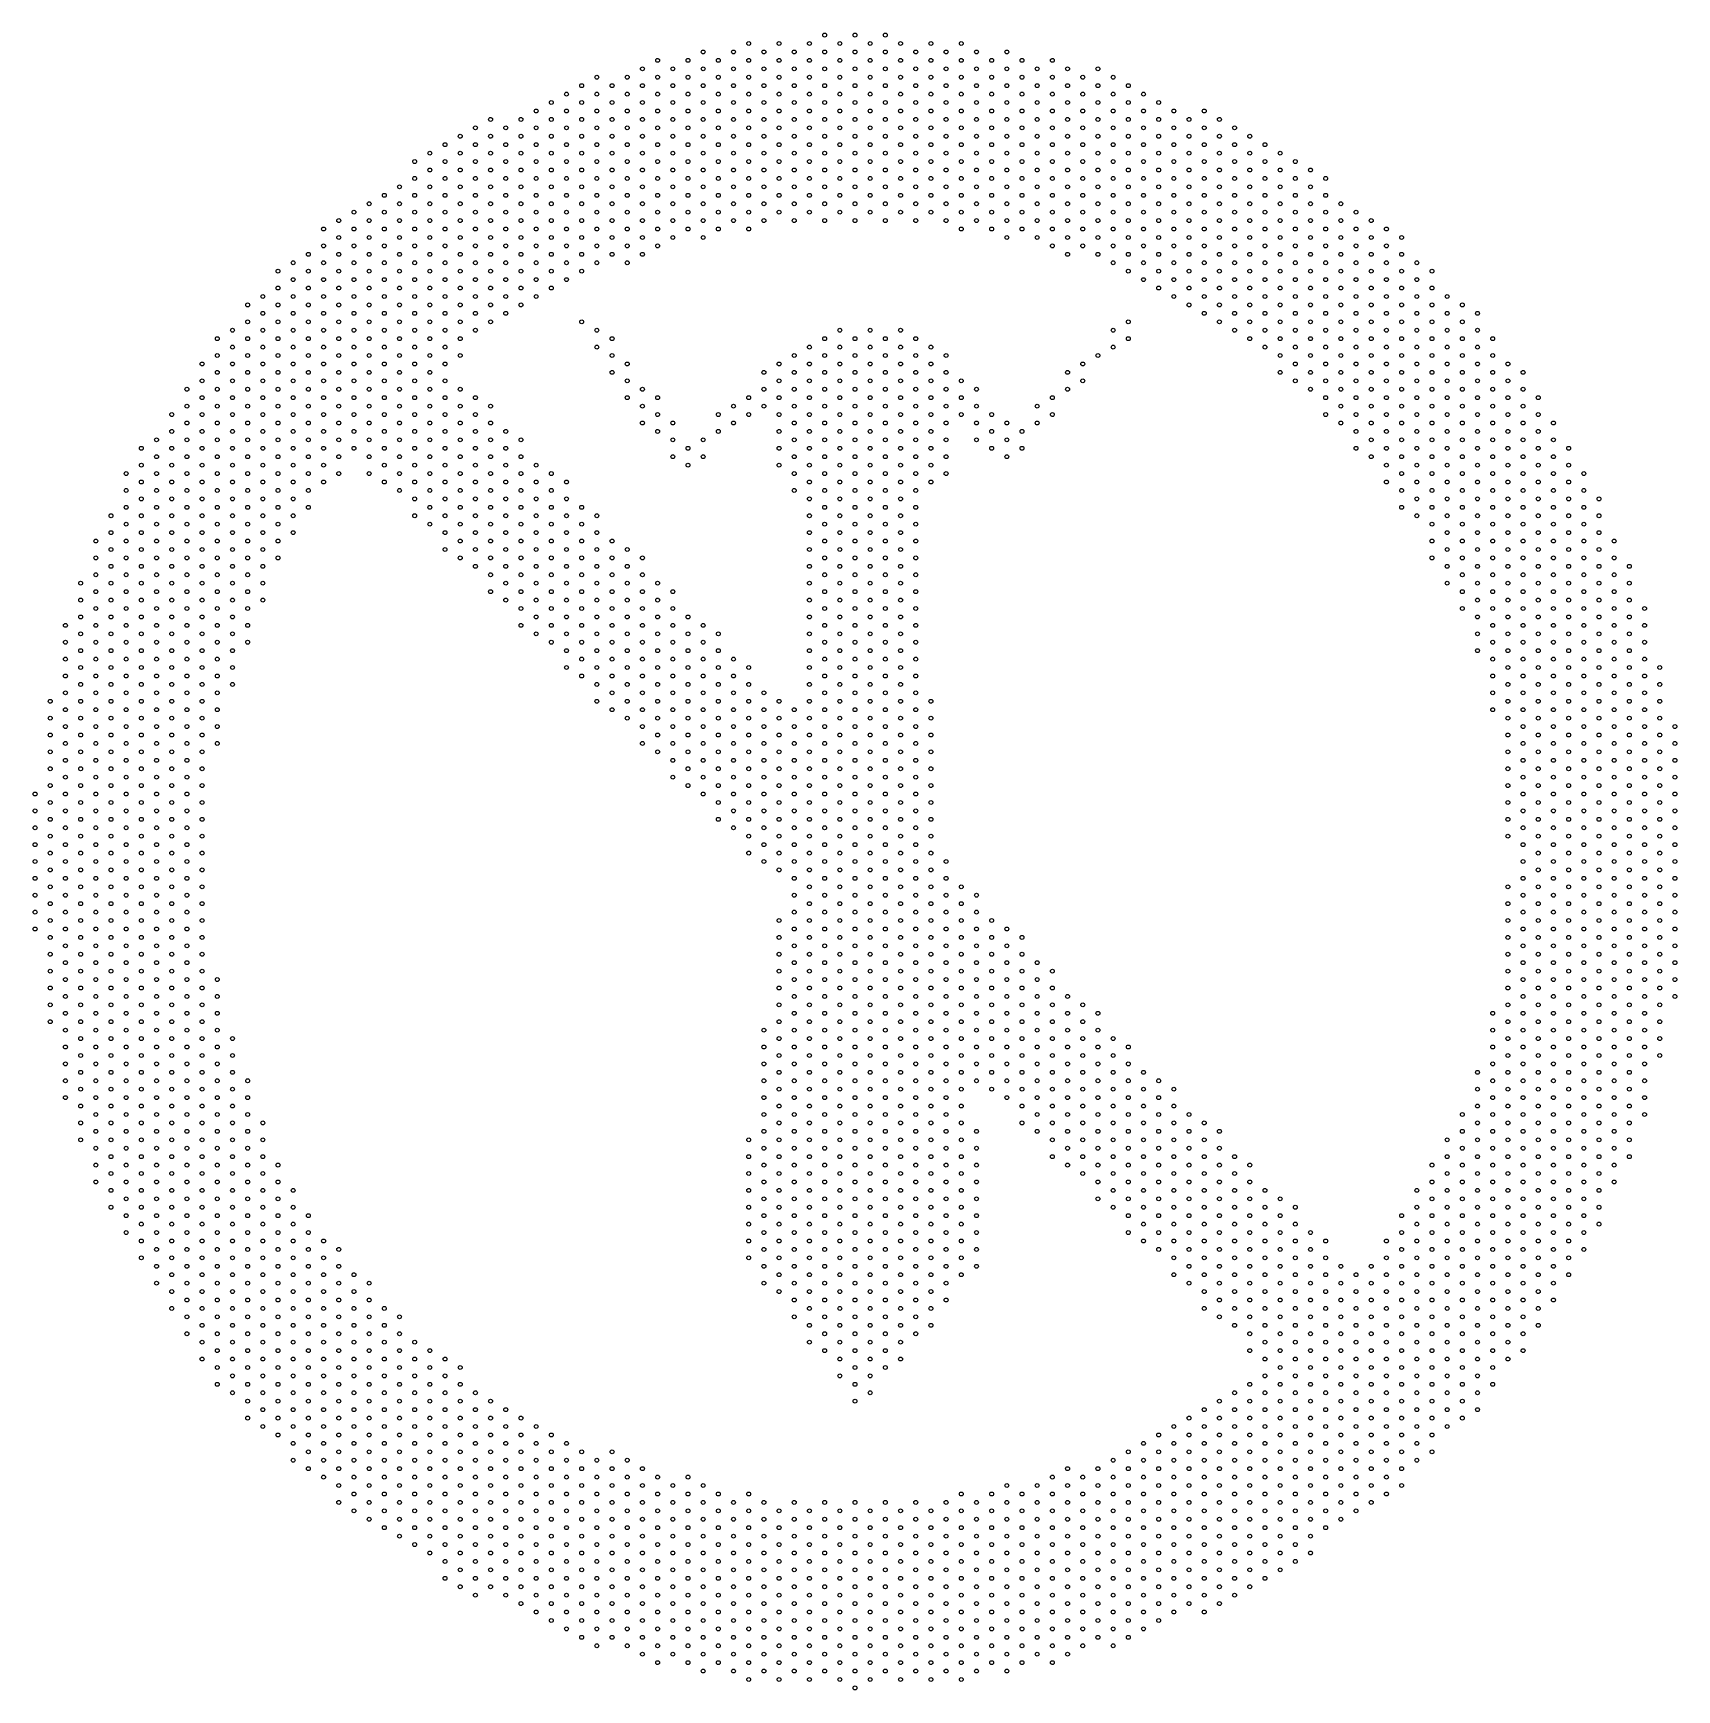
# Model space of a CAD drawing. Extents: x 29 to 876, y -869 to -14.
import ezdxf

# ---------------------------------------------------------------- set-up
doc = ezdxf.new("R2010")
doc.units = 0

msp = doc.modelspace()

# ---------------------------------------------------------------- linework, layer by layer
for centre in [(436.95, -15.45), (452.61, -15.45), (468.27, -15.45), (374.31, -24.15), (389.97, -24.15), (397.8, -19.8), (405.63, -24.15), (413.46, -19.8), (421.29, -24.15), (429.12, -19.8), (436.95, -24.15), (444.78, -19.8), (452.61, -24.15), (460.44, -19.8), (468.27, -24.15), (476.1, -19.8), (483.93, -24.15), (491.76, -19.8), (499.59, -24.15), (507.42, -19.8), (515.25, -24.15), (530.91, -24.15), (342.99, -32.85), (350.82, -28.5), (358.65, -32.85), (366.48, -28.5), (374.31, -32.85), (382.14, -28.5), (389.97, -32.85), (397.8, -28.5), (405.63, -32.85), (413.46, -28.5), (421.29, -32.85), (429.12, -28.5), (436.95, -32.85), (444.78, -28.5), (452.61, -32.85), (460.44, -28.5), (468.27, -32.85), (476.1, -28.5), (483.93, -32.85), (491.76, -28.5), (499.59, -32.85), (507.42, -28.5), (515.25, -32.85), (523.08, -28.5), (530.91, -32.85), (538.74, -28.5), (546.57, -32.85), (554.4, -28.5), (562.23, -32.85), (577.89, -32.85), (311.67, -41.55), (319.5, -37.2), (327.33, -41.55), (335.16, -37.2), (342.99, -41.55), (350.82, -37.2), (358.65, -41.55), (366.48, -37.2), (374.31, -41.55), (382.14, -37.2), (389.97, -41.55), (397.8, -37.2), (405.63, -41.55), (413.46, -37.2), (421.29, -41.55), (429.12, -37.2), (436.95, -41.55), (444.78, -37.2), (452.61, -41.55), (460.44, -37.2), (468.27, -41.55), (476.1, -37.2), (483.93, -41.55), (491.76, -37.2), (499.59, -41.55), (507.42, -37.2), (515.25, -41.55), (523.08, -37.2), (530.91, -41.55), (538.74, -37.2), (546.57, -41.55), (554.4, -37.2), (562.23, -41.55), (570.06, -37.2), (577.89, -41.55), (585.72, -37.2), (593.55, -41.55), (296.01, -50.25), (303.84, -45.9), (311.67, -50.25), (319.5, -45.9), (327.33, -50.25), (335.16, -45.9), (342.99, -50.25), (350.82, -45.9), (358.65, -50.25), (366.48, -45.9), (374.31, -50.25), (382.14, -45.9), (389.97, -50.25), (397.8, -45.9), (405.63, -50.25), (413.46, -45.9), (421.29, -50.25), (429.12, -45.9), (436.95, -50.25), (444.78, -45.9), (452.61, -50.25), (460.44, -45.9), (468.27, -50.25), (476.1, -45.9), (483.93, -50.25), (491.76, -45.9), (499.59, -50.25), (507.42, -45.9), (515.25, -50.25), (523.08, -45.9), (530.91, -50.25), (538.74, -45.9), (546.57, -50.25), (554.4, -45.9), (562.23, -50.25), (570.06, -45.9), (577.89, -50.25), (585.72, -45.9), (593.55, -50.25), (601.38, -45.9), (609.21, -50.25), (264.69, -58.95), (280.35, -58.95), (288.18, -54.6), (296.01, -58.95), (303.84, -54.6), (311.67, -58.95), (319.5, -54.6), (327.33, -58.95), (335.16, -54.6), (342.99, -58.95), (350.82, -54.6), (358.65, -58.95), (366.48, -54.6), (374.31, -58.95), (382.14, -54.6), (389.97, -58.95), (397.8, -54.6), (405.63, -58.95), (413.46, -54.6), (421.29, -58.95), (429.12, -54.6), (436.95, -58.95), (444.78, -54.6), (452.61, -58.95), (460.44, -54.6), (468.27, -58.95), (476.1, -54.6), (483.93, -58.95), (491.76, -54.6), (499.59, -58.95), (507.42, -54.6), (515.25, -58.95), (523.08, -54.6), (530.91, -58.95), (538.74, -54.6), (546.57, -58.95), (554.4, -54.6), (562.23, -58.95), (570.06, -54.6), (577.89, -58.95), (585.72, -54.6), (593.55, -58.95), (601.38, -54.6), (609.21, -58.95), (617.04, -54.6), (624.87, -58.95), (632.7, -54.6), (640.53, -58.95), (249.03, -67.65), (256.86, -63.3), (264.69, -67.65), (272.52, -63.3), (280.35, -67.65), (288.18, -63.3), (296.01, -67.65), (303.84, -63.3), (311.67, -67.65), (319.5, -63.3), (327.33, -67.65), (335.16, -63.3), (342.99, -67.65), (350.82, -63.3), (358.65, -67.65), (366.48, -63.3), (374.31, -67.65), (382.14, -63.3), (389.97, -67.65), (397.8, -63.3), (405.63, -67.65), (413.46, -63.3), (421.29, -67.65), (429.12, -63.3), (436.95, -67.65), (444.78, -63.3), (452.61, -67.65), (460.44, -63.3), (468.27, -67.65), (476.1, -63.3), (483.93, -67.65), (491.76, -63.3), (499.59, -67.65), (507.42, -63.3), (515.25, -67.65), (523.08, -63.3), (530.91, -67.65), (538.74, -63.3), (546.57, -67.65), (554.4, -63.3), (562.23, -67.65), (570.06, -63.3), (577.89, -67.65), (585.72, -63.3), (593.55, -67.65), (601.38, -63.3), (609.21, -67.65), (617.04, -63.3), (624.87, -67.65), (632.7, -63.3), (640.53, -67.65), (648.36, -63.3), (656.19, -67.65), (233.37, -76.35), (241.2, -72), (249.03, -76.35), (256.86, -72), (264.69, -76.35), (272.52, -72), (280.35, -76.35), (288.18, -72), (296.01, -76.35), (303.84, -72), (311.67, -76.35), (319.5, -72), (327.33, -76.35), (335.16, -72), (342.99, -76.35), (350.82, -72), (358.65, -76.35), (366.48, -72), (374.31, -76.35), (382.14, -72), (389.97, -76.35), (397.8, -72), (405.63, -76.35), (413.46, -72), (421.29, -76.35), (429.12, -72), (436.95, -76.35), (444.78, -72), (452.61, -76.35), (460.44, -72), (468.27, -76.35), (476.1, -72), (483.93, -76.35), (491.76, -72), (499.59, -76.35), (507.42, -72), (515.25, -76.35), (523.08, -72), (530.91, -76.35), (538.74, -72), (546.57, -76.35), (554.4, -72), (562.23, -76.35), (570.06, -72), (577.89, -76.35), (585.72, -72), (593.55, -76.35), (601.38, -72), (609.21, -76.35), (617.04, -72), (624.87, -76.35), (632.7, -72), (640.53, -76.35), (648.36, -72), (656.19, -76.35), (664.02, -72), (671.85, -76.35), (225.54, -80.7), (233.37, -85.05), (241.2, -80.7), (249.03, -85.05), (256.86, -80.7), (264.69, -85.05), (272.52, -80.7), (280.35, -85.05), (288.18, -80.7), (296.01, -85.05), (303.84, -80.7), (311.67, -85.05), (319.5, -80.7), (327.33, -85.05), (335.16, -80.7), (342.99, -85.05), (350.82, -80.7), (358.65, -85.05), (366.48, -80.7), (374.31, -85.05), (382.14, -80.7), (389.97, -85.05), (397.8, -80.7), (405.63, -85.05), (413.46, -80.7), (421.29, -85.05), (429.12, -80.7), (436.95, -85.05), (444.78, -80.7), (452.61, -85.05), (460.44, -80.7), (468.27, -85.05), (476.1, -80.7), (483.93, -85.05), (491.76, -80.7), (499.59, -85.05), (507.42, -80.7), (515.25, -85.05), (523.08, -80.7), (530.91, -85.05), (538.74, -80.7), (546.57, -85.05), (554.4, -80.7), (562.23, -85.05), (570.06, -80.7), (577.89, -85.05), (585.72, -80.7), (593.55, -85.05), (601.38, -80.7), (609.21, -85.05), (617.04, -80.7), (624.87, -85.05), (632.7, -80.7), (640.53, -85.05), (648.36, -80.7), (656.19, -85.05), (664.02, -80.7), (671.85, -85.05), (679.68, -80.7), (687.51, -85.05), (217.71, -93.75), (225.54, -89.4), (233.37, -93.75), (241.2, -89.4), (249.03, -93.75), (256.86, -89.4), (264.69, -93.75), (272.52, -89.4), (280.35, -93.75), (288.18, -89.4), (296.01, -93.75), (303.84, -89.4), (311.67, -93.75), (319.5, -89.4), (327.33, -93.75), (335.16, -89.4), (342.99, -93.75), (350.82, -89.4), (358.65, -93.75), (366.48, -89.4), (374.31, -93.75), (382.14, -89.4), (389.97, -93.75), (397.8, -89.4), (405.63, -93.75), (413.46, -89.4), (421.29, -93.75), (429.12, -89.4), (436.95, -93.75), (444.78, -89.4), (452.61, -93.75), (460.44, -89.4), (468.27, -93.75), (476.1, -89.4), (483.93, -93.75), (491.76, -89.4), (499.59, -93.75), (507.42, -89.4), (515.25, -93.75), (523.08, -89.4), (530.91, -93.75), (538.74, -89.4), (546.57, -93.75), (554.4, -89.4), (562.23, -93.75), (570.06, -89.4), (577.89, -93.75), (585.72, -89.4), (593.55, -93.75), (601.38, -89.4), (609.21, -93.75), (617.04, -89.4), (624.87, -93.75), (632.7, -89.4), (640.53, -93.75), (648.36, -89.4), (656.19, -93.75), (664.02, -89.4), (671.85, -93.75), (679.68, -89.4), (687.51, -93.75), (695.34, -89.4), (202.05, -102.45), (209.88, -98.1), (217.71, -102.45), (225.54, -98.1), (233.37, -102.45), (241.2, -98.1), (249.03, -102.45), (256.86, -98.1), (264.69, -102.45), (272.52, -98.1), (280.35, -102.45), (288.18, -98.1), (296.01, -102.45), (303.84, -98.1), (311.67, -102.45), (319.5, -98.1), (327.33, -102.45), (335.16, -98.1), (342.99, -102.45), (350.82, -98.1), (358.65, -102.45), (366.48, -98.1), (374.31, -102.45), (382.14, -98.1), (389.97, -102.45), (397.8, -98.1), (405.63, -102.45), (413.46, -98.1), (421.29, -102.45), (429.12, -98.1), (436.95, -102.45), (444.78, -98.1), (452.61, -102.45), (460.44, -98.1), (468.27, -102.45), (476.1, -98.1), (483.93, -102.45), (491.76, -98.1), (499.59, -102.45), (507.42, -98.1), (515.25, -102.45), (523.08, -98.1), (530.91, -102.45), (538.74, -98.1), (546.57, -102.45), (554.4, -98.1), (562.23, -102.45), (570.06, -98.1), (577.89, -102.45), (585.72, -98.1), (593.55, -102.45), (601.38, -98.1), (609.21, -102.45), (617.04, -98.1), (624.87, -102.45), (632.7, -98.1), (640.53, -102.45), (648.36, -98.1), (656.19, -102.45), (664.02, -98.1), (671.85, -102.45), (679.68, -98.1), (687.51, -102.45), (695.34, -98.1), (703.17, -102.45), (186.39, -111.15), (194.22, -106.8), (202.05, -111.15), (209.88, -106.8), (217.71, -111.15), (225.54, -106.8), (233.37, -111.15), (241.2, -106.8), (249.03, -111.15), (256.86, -106.8), (264.69, -111.15), (272.52, -106.8), (280.35, -111.15), (288.18, -106.8), (296.01, -111.15), (303.84, -106.8), (311.67, -111.15), (319.5, -106.8), (327.33, -111.15), (335.16, -106.8), (342.99, -111.15), (350.82, -106.8), (358.65, -111.15), (366.48, -106.8), (374.31, -111.15), (382.14, -106.8), (389.97, -111.15), (397.8, -106.8), (405.63, -111.15), (413.46, -106.8), (421.29, -111.15), (429.12, -106.8), (436.95, -111.15), (444.78, -106.8), (452.61, -111.15), (460.44, -106.8), (468.27, -111.15), (476.1, -106.8), (483.93, -111.15), (491.76, -106.8), (499.59, -111.15), (507.42, -106.8), (515.25, -111.15), (523.08, -106.8), (530.91, -111.15), (538.74, -106.8), (546.57, -111.15), (554.4, -106.8), (562.23, -111.15), (570.06, -106.8), (577.89, -111.15), (585.72, -106.8), (593.55, -111.15), (601.38, -106.8), (609.21, -111.15), (617.04, -106.8), (624.87, -111.15), (632.7, -106.8), (640.53, -111.15), (648.36, -106.8), (656.19, -111.15), (664.02, -106.8), (671.85, -111.15), (679.68, -106.8), (687.51, -111.15), (695.34, -106.8), (703.17, -111.15), (711, -106.8), (718.83, -111.15), (178.56, -115.5), (186.39, -119.85), (194.22, -115.5), (202.05, -119.85), (209.88, -115.5), (217.71, -119.85), (225.54, -115.5), (233.37, -119.85), (241.2, -115.5), (249.03, -119.85), (256.86, -115.5), (264.69, -119.85), (272.52, -115.5), (280.35, -119.85), (288.18, -115.5), (296.01, -119.85), (303.84, -115.5), (311.67, -119.85), (319.5, -115.5), (327.33, -119.85), (335.16, -115.5), (342.99, -119.85), (350.82, -115.5), (358.65, -119.85), (366.48, -115.5), (374.31, -119.85), (382.14, -115.5), (397.8, -115.5), (507.42, -115.5), (523.08, -115.5), (530.91, -119.85), (538.74, -115.5), (546.57, -119.85), (554.4, -115.5), (562.23, -119.85), (570.06, -115.5), (577.89, -119.85), (585.72, -115.5), (593.55, -119.85), (601.38, -115.5), (609.21, -119.85), (617.04, -115.5), (624.87, -119.85), (632.7, -115.5), (640.53, -119.85), (648.36, -115.5), (656.19, -119.85), (664.02, -115.5), (671.85, -119.85), (679.68, -115.5), (687.51, -119.85), (695.34, -115.5), (703.17, -119.85), (711, -115.5), (718.83, -119.85), (726.66, -115.5), (734.49, -119.85), (170.73, -128.55), (178.56, -124.2), (186.39, -128.55), (194.22, -124.2), (202.05, -128.55), (209.88, -124.2), (217.71, -128.55), (225.54, -124.2), (233.37, -128.55), (241.2, -124.2), (249.03, -128.55), (256.86, -124.2), (264.69, -128.55), (272.52, -124.2), (280.35, -128.55), (288.18, -124.2), (296.01, -128.55), (303.84, -124.2), (311.67, -128.55), (319.5, -124.2), (327.33, -128.55), (335.16, -124.2), (342.99, -128.55), (350.82, -124.2), (554.4, -124.2), (562.23, -128.55), (570.06, -124.2), (577.89, -128.55), (585.72, -124.2), (593.55, -128.55), (601.38, -124.2), (609.21, -128.55), (617.04, -124.2), (624.87, -128.55), (632.7, -124.2), (640.53, -128.55), (648.36, -124.2), (656.19, -128.55), (664.02, -124.2), (671.85, -128.55), (679.68, -124.2), (687.51, -128.55), (695.34, -124.2), (703.17, -128.55), (711, -124.2), (718.83, -128.55), (726.66, -124.2), (734.49, -128.55), (155.07, -137.25), (162.9, -132.9), (170.73, -137.25), (178.56, -132.9), (186.39, -137.25), (194.22, -132.9), (202.05, -137.25), (209.88, -132.9), (217.71, -137.25), (225.54, -132.9), (233.37, -137.25), (241.2, -132.9), (249.03, -137.25), (256.86, -132.9), (264.69, -137.25), (272.52, -132.9), (280.35, -137.25), (288.18, -132.9), (296.01, -137.25), (303.84, -132.9), (311.67, -137.25), (319.5, -132.9), (335.16, -132.9), (585.72, -132.9), (593.55, -137.25), (601.38, -132.9), (609.21, -137.25), (617.04, -132.9), (624.87, -137.25), (632.7, -132.9), (640.53, -137.25), (648.36, -132.9), (656.19, -137.25), (664.02, -132.9), (671.85, -137.25), (679.68, -132.9), (687.51, -137.25), (695.34, -132.9), (703.17, -137.25), (711, -132.9), (718.83, -137.25), (726.66, -132.9), (734.49, -137.25), (742.32, -132.9), (750.15, -137.25), (155.07, -145.95), (162.9, -141.6), (170.73, -145.95), (178.56, -141.6), (186.39, -145.95), (194.22, -141.6), (202.05, -145.95), (209.88, -141.6), (217.71, -145.95), (225.54, -141.6), (233.37, -145.95), (241.2, -141.6), (249.03, -145.95), (256.86, -141.6), (264.69, -145.95), (272.52, -141.6), (280.35, -145.95), (288.18, -141.6), (296.01, -145.95), (303.84, -141.6), (601.38, -141.6), (609.21, -145.95), (617.04, -141.6), (624.87, -145.95), (632.7, -141.6), (640.53, -145.95), (648.36, -141.6), (656.19, -145.95), (664.02, -141.6), (671.85, -145.95), (679.68, -141.6), (687.51, -145.95), (695.34, -141.6), (703.17, -145.95), (711, -141.6), (718.83, -145.95), (726.66, -141.6), (734.49, -145.95), (742.32, -141.6), (750.15, -145.95), (139.41, -154.65), (147.24, -150.3), (155.07, -154.65), (162.9, -150.3), (170.73, -154.65), (178.56, -150.3), (186.39, -154.65), (194.22, -150.3), (202.05, -154.65), (209.88, -150.3), (217.71, -154.65), (225.54, -150.3), (233.37, -154.65), (241.2, -150.3), (249.03, -154.65), (256.86, -150.3), (264.69, -154.65), (272.52, -150.3), (280.35, -154.65), (288.18, -150.3), (617.04, -150.3), (624.87, -154.65), (632.7, -150.3), (640.53, -154.65), (648.36, -150.3), (656.19, -154.65), (664.02, -150.3), (671.85, -154.65), (679.68, -150.3), (687.51, -154.65), (695.34, -150.3), (703.17, -154.65), (711, -150.3), (718.83, -154.65), (726.66, -150.3), (734.49, -154.65), (742.32, -150.3), (750.15, -154.65), (757.98, -150.3), (765.81, -154.65), (139.41, -163.35), (147.24, -159), (155.07, -163.35), (162.9, -159), (170.73, -163.35), (178.56, -159), (186.39, -163.35), (194.22, -159), (202.05, -163.35), (209.88, -159), (217.71, -163.35), (225.54, -159), (233.37, -163.35), (241.2, -159), (249.03, -163.35), (256.86, -159), (264.69, -163.35), (272.52, -159), (311.67, -163.35), (593.55, -163.35), (632.7, -159), (640.53, -163.35), (648.36, -159), (656.19, -163.35), (664.02, -159), (671.85, -163.35), (679.68, -159), (687.51, -163.35), (695.34, -159), (703.17, -163.35), (711, -159), (718.83, -163.35), (726.66, -159), (734.49, -163.35), (742.32, -159), (750.15, -163.35), (757.98, -159), (765.81, -163.35), (773.64, -159), (131.58, -167.7), (147.24, -167.7), (162.9, -167.7), (178.56, -167.7), (194.22, -167.7), (209.88, -167.7), (225.54, -167.7), (241.2, -167.7), (256.86, -167.7), (319.5, -167.7), (444.78, -167.7), (460.44, -167.7), (476.1, -167.7), (585.72, -167.7), (648.36, -167.7), (664.02, -167.7), (679.68, -167.7), (695.34, -167.7), (711, -167.7), (726.66, -167.7), (742.32, -167.7), (757.98, -167.7), (773.64, -167.7), (123.75, -172.05), (131.58, -176.4), (139.41, -172.05), (147.24, -176.4), (155.07, -172.05), (162.9, -176.4), (170.73, -172.05), (178.56, -176.4), (186.39, -172.05), (194.22, -176.4), (202.05, -172.05), (209.88, -176.4), (217.71, -172.05), (225.54, -176.4), (233.37, -172.05), (241.2, -176.4), (249.03, -172.05), (319.5, -176.4), (327.33, -172.05), (429.12, -176.4), (436.95, -172.05), (444.78, -176.4), (452.61, -172.05), (460.44, -176.4), (468.27, -172.05), (476.1, -176.4), (483.93, -172.05), (491.76, -176.4), (585.72, -176.4), (593.55, -172.05), (656.19, -172.05), (664.02, -176.4), (671.85, -172.05), (679.68, -176.4), (687.51, -172.05), (695.34, -176.4), (703.17, -172.05), (711, -176.4), (718.83, -172.05), (726.66, -176.4), (734.49, -172.05), (742.32, -176.4), (750.15, -172.05), (757.98, -176.4), (765.81, -172.05), (773.64, -176.4), (781.47, -172.05), (115.92, -185.1), (123.75, -180.75), (131.58, -185.1), (139.41, -180.75), (147.24, -185.1), (155.07, -180.75), (162.9, -185.1), (170.73, -180.75), (178.56, -185.1), (186.39, -180.75), (194.22, -185.1), (202.05, -180.75), (209.88, -185.1), (217.71, -180.75), (225.54, -185.1), (233.37, -180.75), (241.2, -185.1), (249.03, -180.75), (327.33, -180.75), (335.16, -185.1), (413.46, -185.1), (421.29, -180.75), (429.12, -185.1), (436.95, -180.75), (444.78, -185.1), (452.61, -180.75), (460.44, -185.1), (468.27, -180.75), (476.1, -185.1), (483.93, -180.75), (491.76, -185.1), (499.59, -180.75), (570.06, -185.1), (577.89, -180.75), (671.85, -180.75), (679.68, -185.1), (687.51, -180.75), (695.34, -185.1), (703.17, -180.75), (711, -185.1), (718.83, -180.75), (726.66, -185.1), (734.49, -180.75), (742.32, -185.1), (750.15, -180.75), (757.98, -185.1), (765.81, -180.75), (773.64, -185.1), (781.47, -180.75), (789.3, -185.1), (115.92, -193.8), (123.75, -189.45), (131.58, -193.8), (139.41, -189.45), (147.24, -193.8), (155.07, -189.45), (162.9, -193.8), (170.73, -189.45), (178.56, -193.8), (186.39, -189.45), (194.22, -193.8), (202.05, -189.45), (209.88, -193.8), (217.71, -189.45), (225.54, -193.8), (233.37, -189.45), (241.2, -193.8), (327.33, -189.45), (335.16, -193.8), (405.63, -189.45), (413.46, -193.8), (421.29, -189.45), (429.12, -193.8), (436.95, -189.45), (444.78, -193.8), (452.61, -189.45), (460.44, -193.8), (468.27, -189.45), (476.1, -193.8), (483.93, -189.45), (491.76, -193.8), (499.59, -189.45), (507.42, -193.8), (562.23, -189.45), (570.06, -193.8), (671.85, -189.45), (679.68, -193.8), (687.51, -189.45), (695.34, -193.8), (703.17, -189.45), (711, -193.8), (718.83, -189.45), (726.66, -193.8), (734.49, -189.45), (742.32, -193.8), (750.15, -189.45), (757.98, -193.8), (765.81, -189.45), (773.64, -193.8), (781.47, -189.45), (789.3, -193.8), (797.13, -189.45), (108.09, -198.15), (115.92, -202.5), (123.75, -198.15), (131.58, -202.5), (139.41, -198.15), (147.24, -202.5), (155.07, -198.15), (162.9, -202.5), (170.73, -198.15), (178.56, -202.5), (186.39, -198.15), (194.22, -202.5), (202.05, -198.15), (209.88, -202.5), (217.71, -198.15), (225.54, -202.5), (233.37, -198.15), (241.2, -202.5), (249.03, -198.15), (256.86, -202.5), (335.16, -202.5), (342.99, -198.15), (350.82, -202.5), (397.8, -202.5), (405.63, -198.15), (413.46, -202.5), (421.29, -198.15), (429.12, -202.5), (436.95, -198.15), (444.78, -202.5), (452.61, -198.15), (460.44, -202.5), (468.27, -198.15), (476.1, -202.5), (483.93, -198.15), (491.76, -202.5), (499.59, -198.15), (507.42, -202.5), (515.25, -198.15), (554.4, -202.5), (562.23, -198.15), (687.51, -198.15), (695.34, -202.5), (703.17, -198.15), (711, -202.5), (718.83, -198.15), (726.66, -202.5), (734.49, -198.15), (742.32, -202.5), (750.15, -198.15), (757.98, -202.5), (765.81, -198.15), (773.64, -202.5), (781.47, -198.15), (789.3, -202.5), (797.13, -198.15), (804.96, -202.5), (100.26, -211.2), (108.09, -206.85), (115.92, -211.2), (123.75, -206.85), (131.58, -211.2), (139.41, -206.85), (147.24, -211.2), (155.07, -206.85), (162.9, -211.2), (170.73, -206.85), (178.56, -211.2), (186.39, -206.85), (194.22, -211.2), (202.05, -206.85), (209.88, -211.2), (217.71, -206.85), (225.54, -211.2), (233.37, -206.85), (241.2, -211.2), (249.03, -206.85), (256.86, -211.2), (264.69, -206.85), (342.99, -206.85), (350.82, -211.2), (382.14, -211.2), (389.97, -206.85), (397.8, -211.2), (405.63, -206.85), (413.46, -211.2), (421.29, -206.85), (429.12, -211.2), (436.95, -206.85), (444.78, -211.2), (452.61, -206.85), (460.44, -211.2), (468.27, -206.85), (476.1, -211.2), (483.93, -206.85), (491.76, -211.2), (499.59, -206.85), (507.42, -211.2), (515.25, -206.85), (523.08, -211.2), (546.57, -206.85), (554.4, -211.2), (695.34, -211.2), (703.17, -206.85), (711, -211.2), (718.83, -206.85), (726.66, -211.2), (734.49, -206.85), (742.32, -211.2), (750.15, -206.85), (757.98, -211.2), (765.81, -206.85), (773.64, -211.2), (781.47, -206.85), (789.3, -211.2), (797.13, -206.85), (804.96, -211.2), (100.26, -219.9), (108.09, -215.55), (115.92, -219.9), (123.75, -215.55), (131.58, -219.9), (139.41, -215.55), (147.24, -219.9), (155.07, -215.55), (162.9, -219.9), (170.73, -215.55), (178.56, -219.9), (186.39, -215.55), (194.22, -219.9), (202.05, -215.55), (209.88, -219.9), (217.71, -215.55), (225.54, -219.9), (233.37, -215.55), (241.2, -219.9), (249.03, -215.55), (256.86, -219.9), (264.69, -215.55), (272.52, -219.9), (342.99, -215.55), (350.82, -219.9), (358.65, -215.55), (382.14, -219.9), (389.97, -215.55), (413.46, -219.9), (421.29, -215.55), (429.12, -219.9), (436.95, -215.55), (444.78, -219.9), (452.61, -215.55), (460.44, -219.9), (468.27, -215.55), (476.1, -219.9), (483.93, -215.55), (491.76, -219.9), (499.59, -215.55), (515.25, -215.55), (523.08, -219.9), (530.91, -215.55), (538.74, -219.9), (546.57, -215.55), (703.17, -215.55), (711, -219.9), (718.83, -215.55), (726.66, -219.9), (734.49, -215.55), (742.32, -219.9), (750.15, -215.55), (757.98, -219.9), (765.81, -215.55), (773.64, -219.9), (781.47, -215.55), (789.3, -219.9), (797.13, -215.55), (804.96, -219.9), (812.79, -215.55), (84.6, -228.6), (92.43, -224.25), (100.26, -228.6), (108.09, -224.25), (115.92, -228.6), (123.75, -224.25), (131.58, -228.6), (139.41, -224.25), (147.24, -228.6), (155.07, -224.25), (162.9, -228.6), (170.73, -224.25), (178.56, -228.6), (186.39, -224.25), (194.22, -228.6), (202.05, -224.25), (209.88, -228.6), (217.71, -224.25), (225.54, -228.6), (233.37, -224.25), (241.2, -228.6), (249.03, -224.25), (256.86, -228.6), (264.69, -224.25), (272.52, -228.6), (280.35, -224.25), (358.65, -224.25), (366.48, -228.6), (374.31, -224.25), (413.46, -228.6), (421.29, -224.25), (429.12, -228.6), (436.95, -224.25), (444.78, -228.6), (452.61, -224.25), (460.44, -228.6), (468.27, -224.25), (476.1, -228.6), (483.93, -224.25), (491.76, -228.6), (499.59, -224.25), (515.25, -224.25), (523.08, -228.6), (530.91, -224.25), (538.74, -228.6), (711, -228.6), (718.83, -224.25), (726.66, -228.6), (734.49, -224.25), (742.32, -228.6), (750.15, -224.25), (757.98, -228.6), (765.81, -224.25), (773.64, -228.6), (781.47, -224.25), (789.3, -228.6), (797.13, -224.25), (804.96, -228.6), (812.79, -224.25), (820.62, -228.6), (84.6, -237.3), (92.43, -232.95), (100.26, -237.3), (108.09, -232.95), (115.92, -237.3), (123.75, -232.95), (131.58, -237.3), (139.41, -232.95), (147.24, -237.3), (155.07, -232.95), (162.9, -237.3), (170.73, -232.95), (178.56, -237.3), (186.39, -232.95), (202.05, -232.95), (209.88, -237.3), (217.71, -232.95), (225.54, -237.3), (233.37, -232.95), (241.2, -237.3), (249.03, -232.95), (256.86, -237.3), (264.69, -232.95), (272.52, -237.3), (280.35, -232.95), (288.18, -237.3), (358.65, -232.95), (366.48, -237.3), (374.31, -232.95), (413.46, -237.3), (421.29, -232.95), (429.12, -237.3), (436.95, -232.95), (444.78, -237.3), (452.61, -232.95), (460.44, -237.3), (468.27, -232.95), (476.1, -237.3), (483.93, -232.95), (491.76, -237.3), (499.59, -232.95), (530.91, -232.95), (718.83, -232.95), (726.66, -237.3), (734.49, -232.95), (742.32, -237.3), (750.15, -232.95), (757.98, -237.3), (765.81, -232.95), (773.64, -237.3), (781.47, -232.95), (789.3, -237.3), (797.13, -232.95), (804.96, -237.3), (812.79, -232.95), (820.62, -237.3), (76.77, -241.65), (84.6, -246), (92.43, -241.65), (100.26, -246), (108.09, -241.65), (115.92, -246), (123.75, -241.65), (131.58, -246), (139.41, -241.65), (147.24, -246), (155.07, -241.65), (162.9, -246), (170.73, -241.65), (178.56, -246), (186.39, -241.65), (202.05, -241.65), (209.88, -246), (217.71, -241.65), (225.54, -246), (233.37, -241.65), (241.2, -246), (249.03, -241.65), (256.86, -246), (264.69, -241.65), (272.52, -246), (280.35, -241.65), (288.18, -246), (296.01, -241.65), (303.84, -246), (421.29, -241.65), (429.12, -246), (436.95, -241.65), (444.78, -246), (452.61, -241.65), (460.44, -246), (468.27, -241.65), (476.1, -246), (483.93, -241.65), (491.76, -246), (499.59, -241.65), (726.66, -246), (734.49, -241.65), (742.32, -246), (750.15, -241.65), (757.98, -246), (765.81, -241.65), (773.64, -246), (781.47, -241.65), (789.3, -246), (797.13, -241.65), (804.96, -246), (812.79, -241.65), (820.62, -246), (828.45, -241.65), (76.77, -250.35), (84.6, -254.7), (92.43, -250.35), (100.26, -254.7), (108.09, -250.35), (115.92, -254.7), (123.75, -250.35), (131.58, -254.7), (139.41, -250.35), (147.24, -254.7), (155.07, -250.35), (162.9, -254.7), (170.73, -250.35), (217.71, -250.35), (225.54, -254.7), (233.37, -250.35), (241.2, -254.7), (249.03, -250.35), (256.86, -254.7), (264.69, -250.35), (272.52, -254.7), (280.35, -250.35), (288.18, -254.7), (296.01, -250.35), (303.84, -254.7), (421.29, -250.35), (429.12, -254.7), (436.95, -250.35), (444.78, -254.7), (452.61, -250.35), (460.44, -254.7), (468.27, -250.35), (476.1, -254.7), (483.93, -250.35), (734.49, -250.35), (742.32, -254.7), (750.15, -250.35), (757.98, -254.7), (765.81, -250.35), (773.64, -254.7), (781.47, -250.35), (789.3, -254.7), (797.13, -250.35), (804.96, -254.7), (812.79, -250.35), (820.62, -254.7), (828.45, -250.35), (836.28, -254.7), (68.94, -263.4), (76.77, -259.05), (84.6, -263.4), (92.43, -259.05), (100.26, -263.4), (108.09, -259.05), (115.92, -263.4), (123.75, -259.05), (131.58, -263.4), (139.41, -259.05), (147.24, -263.4), (155.07, -259.05), (162.9, -263.4), (170.73, -259.05), (225.54, -263.4), (233.37, -259.05), (241.2, -263.4), (249.03, -259.05), (256.86, -263.4), (264.69, -259.05), (272.52, -263.4), (280.35, -259.05), (288.18, -263.4), (296.01, -259.05), (303.84, -263.4), (311.67, -259.05), (319.5, -263.4), (429.12, -263.4), (436.95, -259.05), (444.78, -263.4), (452.61, -259.05), (460.44, -263.4), (468.27, -259.05), (476.1, -263.4), (483.93, -259.05), (734.49, -259.05), (742.32, -263.4), (750.15, -259.05), (757.98, -263.4), (765.81, -259.05), (773.64, -263.4), (781.47, -259.05), (789.3, -263.4), (797.13, -259.05), (804.96, -263.4), (812.79, -259.05), (820.62, -263.4), (828.45, -259.05), (836.28, -263.4), (68.94, -272.1), (76.77, -267.75), (84.6, -272.1), (92.43, -267.75), (100.26, -272.1), (108.09, -267.75), (115.92, -272.1), (123.75, -267.75), (131.58, -272.1), (139.41, -267.75), (147.24, -272.1), (155.07, -267.75), (162.9, -272.1), (233.37, -267.75), (241.2, -272.1), (249.03, -267.75), (256.86, -272.1), (264.69, -267.75), (272.52, -272.1), (280.35, -267.75), (288.18, -272.1), (296.01, -267.75), (303.84, -272.1), (311.67, -267.75), (319.5, -272.1), (429.12, -272.1), (436.95, -267.75), (444.78, -272.1), (452.61, -267.75), (460.44, -272.1), (468.27, -267.75), (476.1, -272.1), (483.93, -267.75), (750.15, -267.75), (757.98, -272.1), (765.81, -267.75), (773.64, -272.1), (781.47, -267.75), (789.3, -272.1), (797.13, -267.75), (804.96, -272.1), (812.79, -267.75), (820.62, -272.1), (828.45, -267.75), (836.28, -272.1), (61.11, -276.45), (68.94, -280.8), (76.77, -276.45), (84.6, -280.8), (92.43, -276.45), (100.26, -280.8), (108.09, -276.45), (115.92, -280.8), (123.75, -276.45), (131.58, -280.8), (139.41, -276.45), (147.24, -280.8), (155.07, -276.45), (241.2, -280.8), (249.03, -276.45), (256.86, -280.8), (264.69, -276.45), (272.52, -280.8), (280.35, -276.45), (288.18, -280.8), (296.01, -276.45), (303.84, -280.8), (311.67, -276.45), (319.5, -280.8), (327.33, -276.45), (335.16, -280.8), (429.12, -280.8), (436.95, -276.45), (444.78, -280.8), (452.61, -276.45), (460.44, -280.8), (468.27, -276.45), (476.1, -280.8), (483.93, -276.45), (750.15, -276.45), (757.98, -280.8), (765.81, -276.45), (773.64, -280.8), (781.47, -276.45), (789.3, -280.8), (797.13, -276.45), (804.96, -280.8), (812.79, -276.45), (820.62, -280.8), (828.45, -276.45), (836.28, -280.8), (844.11, -276.45), (61.11, -285.15), (68.94, -289.5), (76.77, -285.15), (84.6, -289.5), (92.43, -285.15), (100.26, -289.5), (108.09, -285.15), (115.92, -289.5), (123.75, -285.15), (131.58, -289.5), (139.41, -285.15), (147.24, -289.5), (155.07, -285.15), (249.03, -285.15), (256.86, -289.5), (264.69, -285.15), (272.52, -289.5), (280.35, -285.15), (288.18, -289.5), (296.01, -285.15), (303.84, -289.5), (311.67, -285.15), (319.5, -289.5), (327.33, -285.15), (335.16, -289.5), (342.99, -285.15), (429.12, -289.5), (436.95, -285.15), (444.78, -289.5), (452.61, -285.15), (460.44, -289.5), (468.27, -285.15), (476.1, -289.5), (483.93, -285.15), (750.15, -285.15), (757.98, -289.5), (765.81, -285.15), (773.64, -289.5), (781.47, -285.15), (789.3, -289.5), (797.13, -285.15), (804.96, -289.5), (812.79, -285.15), (820.62, -289.5), (828.45, -285.15), (836.28, -289.5), (844.11, -285.15), (851.94, -289.5), (53.28, -298.2), (61.11, -293.85), (68.94, -298.2), (76.77, -293.85), (84.6, -298.2), (92.43, -293.85), (100.26, -298.2), (108.09, -293.85), (115.92, -298.2), (123.75, -293.85), (131.58, -298.2), (139.41, -293.85), (147.24, -298.2), (264.69, -293.85), (272.52, -298.2), (280.35, -293.85), (288.18, -298.2), (296.01, -293.85), (303.84, -298.2), (311.67, -293.85), (319.5, -298.2), (327.33, -293.85), (335.16, -298.2), (342.99, -293.85), (350.82, -298.2), (429.12, -298.2), (436.95, -293.85), (444.78, -298.2), (452.61, -293.85), (460.44, -298.2), (468.27, -293.85), (476.1, -298.2), (483.93, -293.85), (757.98, -298.2), (765.81, -293.85), (773.64, -298.2), (781.47, -293.85), (789.3, -298.2), (797.13, -293.85), (804.96, -298.2), (812.79, -293.85), (820.62, -298.2), (828.45, -293.85), (836.28, -298.2), (844.11, -293.85), (851.94, -298.2), (53.28, -306.9), (61.11, -302.55), (68.94, -306.9), (76.77, -302.55), (84.6, -306.9), (92.43, -302.55), (100.26, -306.9), (108.09, -302.55), (115.92, -306.9), (123.75, -302.55), (131.58, -306.9), (139.41, -302.55), (147.24, -306.9), (264.69, -302.55), (272.52, -306.9), (280.35, -302.55), (288.18, -306.9), (296.01, -302.55), (303.84, -306.9), (311.67, -302.55), (319.5, -306.9), (327.33, -302.55), (335.16, -306.9), (342.99, -302.55), (350.82, -306.9), (358.65, -302.55), (429.12, -306.9), (436.95, -302.55), (444.78, -306.9), (452.61, -302.55), (460.44, -306.9), (468.27, -302.55), (476.1, -306.9), (483.93, -302.55), (765.81, -302.55), (773.64, -306.9), (781.47, -302.55), (789.3, -306.9), (797.13, -302.55), (804.96, -306.9), (812.79, -302.55), (820.62, -306.9), (828.45, -302.55), (836.28, -306.9), (844.11, -302.55), (851.94, -306.9), (53.28, -315.6), (61.11, -311.25), (68.94, -315.6), (76.77, -311.25), (84.6, -315.6), (92.43, -311.25), (100.26, -315.6), (108.09, -311.25), (115.92, -315.6), (123.75, -311.25), (131.58, -315.6), (139.41, -311.25), (280.35, -311.25), (288.18, -315.6), (296.01, -311.25), (303.84, -315.6), (311.67, -311.25), (319.5, -315.6), (327.33, -311.25), (335.16, -315.6), (342.99, -311.25), (350.82, -315.6), (358.65, -311.25), (366.48, -315.6), (429.12, -315.6), (436.95, -311.25), (444.78, -315.6), (452.61, -311.25), (460.44, -315.6), (468.27, -311.25), (476.1, -315.6), (483.93, -311.25), (765.81, -311.25), (773.64, -315.6), (781.47, -311.25), (789.3, -315.6), (797.13, -311.25), (804.96, -315.6), (812.79, -311.25), (820.62, -315.6), (828.45, -311.25), (836.28, -315.6), (844.11, -311.25), (851.94, -315.6), (859.77, -311.25), (45.45, -319.95), (53.28, -324.3), (61.11, -319.95), (68.94, -324.3), (76.77, -319.95), (84.6, -324.3), (92.43, -319.95), (100.26, -324.3), (108.09, -319.95), (115.92, -324.3), (123.75, -319.95), (131.58, -324.3), (139.41, -319.95), (280.35, -319.95), (288.18, -324.3), (296.01, -319.95), (303.84, -324.3), (311.67, -319.95), (319.5, -324.3), (327.33, -319.95), (335.16, -324.3), (342.99, -319.95), (350.82, -324.3), (358.65, -319.95), (366.48, -324.3), (374.31, -319.95), (382.14, -324.3), (429.12, -324.3), (436.95, -319.95), (444.78, -324.3), (452.61, -319.95), (460.44, -324.3), (468.27, -319.95), (476.1, -324.3), (483.93, -319.95), (773.64, -324.3), (781.47, -319.95), (789.3, -324.3), (797.13, -319.95), (804.96, -324.3), (812.79, -319.95), (820.62, -324.3), (828.45, -319.95), (836.28, -324.3), (844.11, -319.95), (851.94, -324.3), (859.77, -319.95), (45.45, -328.65), (53.28, -333), (61.11, -328.65), (68.94, -333), (76.77, -328.65), (84.6, -333), (92.43, -328.65), (100.26, -333), (108.09, -328.65), (115.92, -333), (123.75, -328.65), (131.58, -333), (139.41, -328.65), (296.01, -328.65), (303.84, -333), (311.67, -328.65), (319.5, -333), (327.33, -328.65), (335.16, -333), (342.99, -328.65), (350.82, -333), (358.65, -328.65), (366.48, -333), (374.31, -328.65), (382.14, -333), (429.12, -333), (436.95, -328.65), (444.78, -333), (452.61, -328.65), (460.44, -333), (468.27, -328.65), (476.1, -333), (483.93, -328.65), (773.64, -333), (781.47, -328.65), (789.3, -333), (797.13, -328.65), (804.96, -333), (812.79, -328.65), (820.62, -333), (828.45, -328.65), (836.28, -333), (844.11, -328.65), (851.94, -333), (859.77, -328.65), (45.45, -337.35), (53.28, -341.7), (61.11, -337.35), (68.94, -341.7), (76.77, -337.35), (84.6, -341.7), (92.43, -337.35), (100.26, -341.7), (108.09, -337.35), (115.92, -341.7), (123.75, -337.35), (131.58, -341.7), (303.84, -341.7), (311.67, -337.35), (319.5, -341.7), (327.33, -337.35), (335.16, -341.7), (342.99, -337.35), (350.82, -341.7), (358.65, -337.35), (366.48, -341.7), (374.31, -337.35), (382.14, -341.7), (389.97, -337.35), (397.8, -341.7), (429.12, -341.7), (436.95, -337.35), (444.78, -341.7), (452.61, -337.35), (460.44, -341.7), (468.27, -337.35), (476.1, -341.7), (483.93, -337.35), (781.47, -337.35), (789.3, -341.7), (797.13, -337.35), (804.96, -341.7), (812.79, -337.35), (820.62, -341.7), (828.45, -337.35), (836.28, -341.7), (844.11, -337.35), (851.94, -341.7), (859.77, -337.35), (867.6, -341.7), (45.45, -346.05), (53.28, -350.4), (61.11, -346.05), (68.94, -350.4), (76.77, -346.05), (84.6, -350.4), (92.43, -346.05), (100.26, -350.4), (108.09, -346.05), (115.92, -350.4), (123.75, -346.05), (131.58, -350.4), (311.67, -346.05), (319.5, -350.4), (327.33, -346.05), (335.16, -350.4), (342.99, -346.05), (350.82, -350.4), (358.65, -346.05), (366.48, -350.4), (374.31, -346.05), (382.14, -350.4), (389.97, -346.05), (397.8, -350.4), (429.12, -350.4), (436.95, -346.05), (444.78, -350.4), (452.61, -346.05), (460.44, -350.4), (468.27, -346.05), (476.1, -350.4), (483.93, -346.05), (781.47, -346.05), (789.3, -350.4), (797.13, -346.05), (804.96, -350.4), (812.79, -346.05), (820.62, -350.4), (828.45, -346.05), (836.28, -350.4), (844.11, -346.05), (851.94, -350.4), (859.77, -346.05), (867.6, -350.4), (37.62, -359.1), (45.45, -354.75), (53.28, -359.1), (61.11, -354.75), (68.94, -359.1), (76.77, -354.75), (84.6, -359.1), (92.43, -354.75), (100.26, -359.1), (108.09, -354.75), (115.92, -359.1), (123.75, -354.75), (319.5, -359.1), (327.33, -354.75), (335.16, -359.1), (342.99, -354.75), (350.82, -359.1), (358.65, -354.75), (366.48, -359.1), (374.31, -354.75), (382.14, -359.1), (389.97, -354.75), (397.8, -359.1), (405.63, -354.75), (413.46, -359.1), (429.12, -359.1), (436.95, -354.75), (444.78, -359.1), (452.61, -354.75), (460.44, -359.1), (468.27, -354.75), (476.1, -359.1), (483.93, -354.75), (491.76, -359.1), (781.47, -354.75), (789.3, -359.1), (797.13, -354.75), (804.96, -359.1), (812.79, -354.75), (820.62, -359.1), (828.45, -354.75), (836.28, -359.1), (844.11, -354.75), (851.94, -359.1), (859.77, -354.75), (867.6, -359.1), (37.62, -367.8), (45.45, -363.45), (53.28, -367.8), (61.11, -363.45), (68.94, -367.8), (76.77, -363.45), (84.6, -367.8), (92.43, -363.45), (100.26, -367.8), (108.09, -363.45), (115.92, -367.8), (123.75, -363.45), (327.33, -363.45), (335.16, -367.8), (342.99, -363.45), (350.82, -367.8), (358.65, -363.45), (366.48, -367.8), (374.31, -363.45), (382.14, -367.8), (389.97, -363.45), (397.8, -367.8), (405.63, -363.45), (413.46, -367.8), (421.29, -363.45), (429.12, -367.8), (436.95, -363.45), (444.78, -367.8), (452.61, -363.45), (460.44, -367.8), (468.27, -363.45), (476.1, -367.8), (483.93, -363.45), (491.76, -367.8), (781.47, -363.45), (789.3, -367.8), (797.13, -363.45), (804.96, -367.8), (812.79, -363.45), (820.62, -367.8), (828.45, -363.45), (836.28, -367.8), (844.11, -363.45), (851.94, -367.8), (859.77, -363.45), (867.6, -367.8), (37.62, -376.5), (45.45, -372.15), (53.28, -376.5), (61.11, -372.15), (68.94, -376.5), (76.77, -372.15), (84.6, -376.5), (92.43, -372.15), (100.26, -376.5), (108.09, -372.15), (115.92, -376.5), (123.75, -372.15), (342.99, -372.15), (350.82, -376.5), (358.65, -372.15), (366.48, -376.5), (374.31, -372.15), (382.14, -376.5), (389.97, -372.15), (397.8, -376.5), (405.63, -372.15), (413.46, -376.5), (421.29, -372.15), (429.12, -376.5), (436.95, -372.15), (444.78, -376.5), (452.61, -372.15), (460.44, -376.5), (468.27, -372.15), (476.1, -376.5), (483.93, -372.15), (491.76, -376.5), (789.3, -376.5), (797.13, -372.15), (804.96, -376.5), (812.79, -372.15), (820.62, -376.5), (828.45, -372.15), (836.28, -376.5), (844.11, -372.15), (851.94, -376.5), (859.77, -372.15), (867.6, -376.5), (875.43, -372.15), (37.62, -385.2), (45.45, -380.85), (53.28, -385.2), (61.11, -380.85), (68.94, -385.2), (76.77, -380.85), (84.6, -385.2), (92.43, -380.85), (100.26, -385.2), (108.09, -380.85), (115.92, -385.2), (123.75, -380.85), (342.99, -380.85), (350.82, -385.2), (358.65, -380.85), (366.48, -385.2), (374.31, -380.85), (382.14, -385.2), (389.97, -380.85), (397.8, -385.2), (405.63, -380.85), (413.46, -385.2), (421.29, -380.85), (429.12, -385.2), (436.95, -380.85), (444.78, -385.2), (452.61, -380.85), (460.44, -385.2), (468.27, -380.85), (476.1, -385.2), (483.93, -380.85), (491.76, -385.2), (789.3, -385.2), (797.13, -380.85), (804.96, -385.2), (812.79, -380.85), (820.62, -385.2), (828.45, -380.85), (836.28, -385.2), (844.11, -380.85), (851.94, -385.2), (859.77, -380.85), (867.6, -385.2), (875.43, -380.85), (37.62, -393.9), (45.45, -389.55), (53.28, -393.9), (61.11, -389.55), (68.94, -393.9), (76.77, -389.55), (84.6, -393.9), (92.43, -389.55), (100.26, -393.9), (108.09, -389.55), (115.92, -393.9), (358.65, -389.55), (366.48, -393.9), (374.31, -389.55), (382.14, -393.9), (389.97, -389.55), (397.8, -393.9), (405.63, -389.55), (413.46, -393.9), (421.29, -389.55), (429.12, -393.9), (436.95, -389.55), (444.78, -393.9), (452.61, -389.55), (460.44, -393.9), (468.27, -389.55), (476.1, -393.9), (483.93, -389.55), (491.76, -393.9), (789.3, -393.9), (797.13, -389.55), (804.96, -393.9), (812.79, -389.55), (820.62, -393.9), (828.45, -389.55), (836.28, -393.9), (844.11, -389.55), (851.94, -393.9), (859.77, -389.55), (867.6, -393.9), (875.43, -389.55), (37.62, -402.6), (45.45, -398.25), (53.28, -402.6), (61.11, -398.25), (68.94, -402.6), (76.77, -398.25), (84.6, -402.6), (92.43, -398.25), (100.26, -402.6), (108.09, -398.25), (115.92, -402.6), (358.65, -398.25), (366.48, -402.6), (374.31, -398.25), (382.14, -402.6), (389.97, -398.25), (397.8, -402.6), (405.63, -398.25), (413.46, -402.6), (421.29, -398.25), (429.12, -402.6), (436.95, -398.25), (444.78, -402.6), (452.61, -398.25), (460.44, -402.6), (468.27, -398.25), (476.1, -402.6), (483.93, -398.25), (491.76, -402.6), (789.3, -402.6), (797.13, -398.25), (804.96, -402.6), (812.79, -398.25), (820.62, -402.6), (828.45, -398.25), (836.28, -402.6), (844.11, -398.25), (851.94, -402.6), (859.77, -398.25), (867.6, -402.6), (875.43, -398.25), (29.79, -406.95), (45.45, -406.95), (61.11, -406.95), (76.77, -406.95), (92.43, -406.95), (108.09, -406.95), (374.31, -406.95), (389.97, -406.95), (405.63, -406.95), (421.29, -406.95), (436.95, -406.95), (452.61, -406.95), (468.27, -406.95), (483.93, -406.95), (797.13, -406.95), (812.79, -406.95), (828.45, -406.95), (844.11, -406.95), (859.77, -406.95), (875.43, -406.95), (29.79, -415.65), (37.62, -411.3), (45.45, -415.65), (53.28, -411.3), (61.11, -415.65), (68.94, -411.3), (76.77, -415.65), (84.6, -411.3), (92.43, -415.65), (100.26, -411.3), (108.09, -415.65), (115.92, -411.3), (382.14, -411.3), (389.97, -415.65), (397.8, -411.3), (405.63, -415.65), (413.46, -411.3), (421.29, -415.65), (429.12, -411.3), (436.95, -415.65), (444.78, -411.3), (452.61, -415.65), (460.44, -411.3), (468.27, -415.65), (476.1, -411.3), (483.93, -415.65), (491.76, -411.3), (789.3, -411.3), (797.13, -415.65), (804.96, -411.3), (812.79, -415.65), (820.62, -411.3), (828.45, -415.65), (836.28, -411.3), (844.11, -415.65), (851.94, -411.3), (859.77, -415.65), (867.6, -411.3), (875.43, -415.65), (29.79, -424.35), (37.62, -420), (45.45, -424.35), (53.28, -420), (61.11, -424.35), (68.94, -420), (76.77, -424.35), (84.6, -420), (92.43, -424.35), (100.26, -420), (108.09, -424.35), (115.92, -420), (382.14, -420), (389.97, -424.35), (397.8, -420), (405.63, -424.35), (413.46, -420), (421.29, -424.35), (429.12, -420), (436.95, -424.35), (444.78, -420), (452.61, -424.35), (460.44, -420), (468.27, -424.35), (476.1, -420), (483.93, -424.35), (491.76, -420), (789.3, -420), (797.13, -424.35), (804.96, -420), (812.79, -424.35), (820.62, -420), (828.45, -424.35), (836.28, -420), (844.11, -424.35), (851.94, -420), (859.77, -424.35), (867.6, -420), (875.43, -424.35), (29.79, -433.05), (37.62, -428.7), (45.45, -433.05), (53.28, -428.7), (61.11, -433.05), (68.94, -428.7), (76.77, -433.05), (84.6, -428.7), (92.43, -433.05), (100.26, -428.7), (108.09, -433.05), (115.92, -428.7), (397.8, -428.7), (405.63, -433.05), (413.46, -428.7), (421.29, -433.05), (429.12, -428.7), (436.95, -433.05), (444.78, -428.7), (452.61, -433.05), (460.44, -428.7), (468.27, -433.05), (476.1, -428.7), (483.93, -433.05), (491.76, -428.7), (789.3, -428.7), (797.13, -433.05), (804.96, -428.7), (812.79, -433.05), (820.62, -428.7), (828.45, -433.05), (836.28, -428.7), (844.11, -433.05), (851.94, -428.7), (859.77, -433.05), (867.6, -428.7), (875.43, -433.05), (29.79, -441.75), (37.62, -437.4), (45.45, -441.75), (53.28, -437.4), (61.11, -441.75), (68.94, -437.4), (76.77, -441.75), (84.6, -437.4), (92.43, -441.75), (100.26, -437.4), (108.09, -441.75), (115.92, -437.4), (397.8, -437.4), (405.63, -441.75), (413.46, -437.4), (421.29, -441.75), (429.12, -437.4), (436.95, -441.75), (444.78, -437.4), (452.61, -441.75), (460.44, -437.4), (468.27, -441.75), (476.1, -437.4), (483.93, -441.75), (491.76, -437.4), (499.59, -441.75), (797.13, -441.75), (804.96, -437.4), (812.79, -441.75), (820.62, -437.4), (828.45, -441.75), (836.28, -437.4), (844.11, -441.75), (851.94, -437.4), (859.77, -441.75), (867.6, -437.4), (875.43, -441.75), (29.79, -450.45), (37.62, -446.1), (45.45, -450.45), (53.28, -446.1), (61.11, -450.45), (68.94, -446.1), (76.77, -450.45), (84.6, -446.1), (92.43, -450.45), (100.26, -446.1), (108.09, -450.45), (115.92, -446.1), (413.46, -446.1), (421.29, -450.45), (429.12, -446.1), (436.95, -450.45), (444.78, -446.1), (452.61, -450.45), (460.44, -446.1), (468.27, -450.45), (476.1, -446.1), (483.93, -450.45), (491.76, -446.1), (499.59, -450.45), (797.13, -450.45), (804.96, -446.1), (812.79, -450.45), (820.62, -446.1), (828.45, -450.45), (836.28, -446.1), (844.11, -450.45), (851.94, -446.1), (859.77, -450.45), (867.6, -446.1), (875.43, -450.45), (29.79, -459.15), (37.62, -454.8), (45.45, -459.15), (53.28, -454.8), (61.11, -459.15), (68.94, -454.8), (76.77, -459.15), (84.6, -454.8), (92.43, -459.15), (100.26, -454.8), (108.09, -459.15), (115.92, -454.8), (421.29, -459.15), (429.12, -454.8), (436.95, -459.15), (444.78, -454.8), (452.61, -459.15), (460.44, -454.8), (468.27, -459.15), (476.1, -454.8), (483.93, -459.15), (491.76, -454.8), (499.59, -459.15), (507.42, -454.8), (515.25, -459.15), (789.3, -454.8), (797.13, -459.15), (804.96, -454.8), (812.79, -459.15), (820.62, -454.8), (828.45, -459.15), (836.28, -454.8), (844.11, -459.15), (851.94, -454.8), (859.77, -459.15), (867.6, -454.8), (875.43, -459.15), (29.79, -467.85), (37.62, -463.5), (45.45, -467.85), (53.28, -463.5), (61.11, -467.85), (68.94, -463.5), (76.77, -467.85), (84.6, -463.5), (92.43, -467.85), (100.26, -463.5), (108.09, -467.85), (115.92, -463.5), (421.29, -467.85), (429.12, -463.5), (436.95, -467.85), (444.78, -463.5), (452.61, -467.85), (460.44, -463.5), (468.27, -467.85), (476.1, -463.5), (483.93, -467.85), (491.76, -463.5), (499.59, -467.85), (507.42, -463.5), (515.25, -467.85), (789.3, -463.5), (797.13, -467.85), (804.96, -463.5), (812.79, -467.85), (820.62, -463.5), (828.45, -467.85), (836.28, -463.5), (844.11, -467.85), (851.94, -463.5), (859.77, -467.85), (867.6, -463.5), (875.43, -467.85), (29.79, -476.55), (37.62, -472.2), (45.45, -476.55), (53.28, -472.2), (61.11, -476.55), (68.94, -472.2), (76.77, -476.55), (84.6, -472.2), (92.43, -476.55), (100.26, -472.2), (108.09, -476.55), (115.92, -472.2), (413.46, -472.2), (421.29, -476.55), (429.12, -472.2), (436.95, -476.55), (444.78, -472.2), (452.61, -476.55), (460.44, -472.2), (468.27, -476.55), (476.1, -472.2), (483.93, -476.55), (491.76, -472.2), (499.59, -476.55), (507.42, -472.2), (515.25, -476.55), (523.08, -472.2), (530.91, -476.55), (789.3, -472.2), (797.13, -476.55), (804.96, -472.2), (812.79, -476.55), (820.62, -472.2), (828.45, -476.55), (836.28, -472.2), (844.11, -476.55), (851.94, -472.2), (859.77, -476.55), (867.6, -472.2), (875.43, -476.55), (37.62, -480.9), (45.45, -485.25), (53.28, -480.9), (61.11, -485.25), (68.94, -480.9), (76.77, -485.25), (84.6, -480.9), (92.43, -485.25), (100.26, -480.9), (108.09, -485.25), (115.92, -480.9), (413.46, -480.9), (421.29, -485.25), (429.12, -480.9), (436.95, -485.25), (444.78, -480.9), (452.61, -485.25), (460.44, -480.9), (468.27, -485.25), (476.1, -480.9), (483.93, -485.25), (491.76, -480.9), (499.59, -485.25), (507.42, -480.9), (515.25, -485.25), (523.08, -480.9), (530.91, -485.25), (538.74, -480.9), (789.3, -480.9), (797.13, -485.25), (804.96, -480.9), (812.79, -485.25), (820.62, -480.9), (828.45, -485.25), (836.28, -480.9), (844.11, -485.25), (851.94, -480.9), (859.77, -485.25), (867.6, -480.9), (875.43, -485.25), (37.62, -489.6), (45.45, -493.95), (53.28, -489.6), (61.11, -493.95), (68.94, -489.6), (76.77, -493.95), (84.6, -489.6), (92.43, -493.95), (100.26, -489.6), (108.09, -493.95), (115.92, -489.6), (413.46, -489.6), (421.29, -493.95), (429.12, -489.6), (436.95, -493.95), (444.78, -489.6), (452.61, -493.95), (460.44, -489.6), (468.27, -493.95), (476.1, -489.6), (483.93, -493.95), (491.76, -489.6), (499.59, -493.95), (507.42, -489.6), (515.25, -493.95), (523.08, -489.6), (530.91, -493.95), (538.74, -489.6), (546.57, -493.95), (789.3, -489.6), (797.13, -493.95), (804.96, -489.6), (812.79, -493.95), (820.62, -489.6), (828.45, -493.95), (836.28, -489.6), (844.11, -493.95), (851.94, -489.6), (859.77, -493.95), (867.6, -489.6), (875.43, -493.95), (37.62, -498.3), (45.45, -502.65), (53.28, -498.3), (61.11, -502.65), (68.94, -498.3), (76.77, -502.65), (84.6, -498.3), (92.43, -502.65), (100.26, -498.3), (108.09, -502.65), (115.92, -498.3), (123.75, -502.65), (413.46, -498.3), (421.29, -502.65), (429.12, -498.3), (436.95, -502.65), (444.78, -498.3), (452.61, -502.65), (460.44, -498.3), (468.27, -502.65), (476.1, -498.3), (483.93, -502.65), (491.76, -498.3), (499.59, -502.65), (507.42, -498.3), (515.25, -502.65), (523.08, -498.3), (530.91, -502.65), (538.74, -498.3), (546.57, -502.65), (554.4, -498.3), (789.3, -498.3), (797.13, -502.65), (804.96, -498.3), (812.79, -502.65), (820.62, -498.3), (828.45, -502.65), (836.28, -498.3), (844.11, -502.65), (851.94, -498.3), (859.77, -502.65), (867.6, -498.3), (875.43, -502.65), (37.62, -507), (45.45, -511.35), (53.28, -507), (61.11, -511.35), (68.94, -507), (76.77, -511.35), (84.6, -507), (92.43, -511.35), (100.26, -507), (108.09, -511.35), (115.92, -507), (123.75, -511.35), (413.46, -507), (421.29, -511.35), (429.12, -507), (436.95, -511.35), (444.78, -507), (452.61, -511.35), (460.44, -507), (468.27, -511.35), (476.1, -507), (483.93, -511.35), (491.76, -507), (499.59, -511.35), (507.42, -507), (515.25, -511.35), (523.08, -507), (530.91, -511.35), (538.74, -507), (546.57, -511.35), (554.4, -507), (562.23, -511.35), (789.3, -507), (797.13, -511.35), (804.96, -507), (812.79, -511.35), (820.62, -507), (828.45, -511.35), (836.28, -507), (844.11, -511.35), (851.94, -507), (859.77, -511.35), (867.6, -507), (875.43, -511.35), (37.62, -515.7), (45.45, -520.05), (53.28, -515.7), (61.11, -520.05), (68.94, -515.7), (76.77, -520.05), (84.6, -515.7), (92.43, -520.05), (100.26, -515.7), (108.09, -520.05), (115.92, -515.7), (123.75, -520.05), (413.46, -515.7), (421.29, -520.05), (429.12, -515.7), (436.95, -520.05), (444.78, -515.7), (452.61, -520.05), (460.44, -515.7), (468.27, -520.05), (476.1, -515.7), (483.93, -520.05), (491.76, -515.7), (499.59, -520.05), (507.42, -515.7), (515.25, -520.05), (523.08, -515.7), (530.91, -520.05), (538.74, -515.7), (546.57, -520.05), (554.4, -515.7), (562.23, -520.05), (570.06, -515.7), (577.89, -520.05), (781.47, -520.05), (789.3, -515.7), (797.13, -520.05), (804.96, -515.7), (812.79, -520.05), (820.62, -515.7), (828.45, -520.05), (836.28, -515.7), (844.11, -520.05), (851.94, -515.7), (859.77, -520.05), (867.6, -515.7), (37.62, -524.4), (45.45, -528.75), (53.28, -524.4), (61.11, -528.75), (68.94, -524.4), (76.77, -528.75), (84.6, -524.4), (92.43, -528.75), (100.26, -524.4), (108.09, -528.75), (115.92, -524.4), (123.75, -528.75), (405.63, -528.75), (413.46, -524.4), (421.29, -528.75), (429.12, -524.4), (436.95, -528.75), (444.78, -524.4), (452.61, -528.75), (460.44, -524.4), (468.27, -528.75), (476.1, -524.4), (483.93, -528.75), (491.76, -524.4), (499.59, -528.75), (507.42, -524.4), (515.25, -528.75), (523.08, -524.4), (530.91, -528.75), (538.74, -524.4), (546.57, -528.75), (554.4, -524.4), (562.23, -528.75), (570.06, -524.4), (577.89, -528.75), (781.47, -528.75), (789.3, -524.4), (797.13, -528.75), (804.96, -524.4), (812.79, -528.75), (820.62, -524.4), (828.45, -528.75), (836.28, -524.4), (844.11, -528.75), (851.94, -524.4), (859.77, -528.75), (867.6, -524.4), (45.45, -537.45), (53.28, -533.1), (61.11, -537.45), (68.94, -533.1), (76.77, -537.45), (84.6, -533.1), (92.43, -537.45), (100.26, -533.1), (108.09, -537.45), (115.92, -533.1), (123.75, -537.45), (131.58, -533.1), (405.63, -537.45), (413.46, -533.1), (421.29, -537.45), (429.12, -533.1), (436.95, -537.45), (444.78, -533.1), (452.61, -537.45), (460.44, -533.1), (468.27, -537.45), (476.1, -533.1), (483.93, -537.45), (491.76, -533.1), (499.59, -537.45), (507.42, -533.1), (515.25, -537.45), (523.08, -533.1), (530.91, -537.45), (538.74, -533.1), (546.57, -537.45), (554.4, -533.1), (562.23, -537.45), (570.06, -533.1), (577.89, -537.45), (585.72, -533.1), (593.55, -537.45), (781.47, -537.45), (789.3, -533.1), (797.13, -537.45), (804.96, -533.1), (812.79, -537.45), (820.62, -533.1), (828.45, -537.45), (836.28, -533.1), (844.11, -537.45), (851.94, -533.1), (859.77, -537.45), (867.6, -533.1), (45.45, -546.15), (53.28, -541.8), (61.11, -546.15), (68.94, -541.8), (76.77, -546.15), (84.6, -541.8), (92.43, -546.15), (100.26, -541.8), (108.09, -546.15), (115.92, -541.8), (123.75, -546.15), (131.58, -541.8), (405.63, -546.15), (413.46, -541.8), (421.29, -546.15), (429.12, -541.8), (436.95, -546.15), (444.78, -541.8), (452.61, -546.15), (460.44, -541.8), (468.27, -546.15), (476.1, -541.8), (483.93, -546.15), (491.76, -541.8), (499.59, -546.15), (507.42, -541.8), (515.25, -546.15), (523.08, -541.8), (530.91, -546.15), (538.74, -541.8), (546.57, -546.15), (554.4, -541.8), (562.23, -546.15), (570.06, -541.8), (577.89, -546.15), (585.72, -541.8), (593.55, -546.15), (781.47, -546.15), (789.3, -541.8), (797.13, -546.15), (804.96, -541.8), (812.79, -546.15), (820.62, -541.8), (828.45, -546.15), (836.28, -541.8), (844.11, -546.15), (851.94, -541.8), (859.77, -546.15), (867.6, -541.8), (45.45, -554.85), (53.28, -550.5), (61.11, -554.85), (68.94, -550.5), (76.77, -554.85), (84.6, -550.5), (92.43, -554.85), (100.26, -550.5), (108.09, -554.85), (115.92, -550.5), (123.75, -554.85), (131.58, -550.5), (139.41, -554.85), (405.63, -554.85), (413.46, -550.5), (421.29, -554.85), (429.12, -550.5), (436.95, -554.85), (444.78, -550.5), (452.61, -554.85), (460.44, -550.5), (468.27, -554.85), (476.1, -550.5), (483.93, -554.85), (491.76, -550.5), (499.59, -554.85), (507.42, -550.5), (515.25, -554.85), (523.08, -550.5), (530.91, -554.85), (538.74, -550.5), (546.57, -554.85), (554.4, -550.5), (562.23, -554.85), (570.06, -550.5), (577.89, -554.85), (585.72, -550.5), (593.55, -554.85), (601.38, -550.5), (609.21, -554.85), (773.64, -550.5), (781.47, -554.85), (789.3, -550.5), (797.13, -554.85), (804.96, -550.5), (812.79, -554.85), (820.62, -550.5), (828.45, -554.85), (836.28, -550.5), (844.11, -554.85), (851.94, -550.5), (859.77, -554.85), (45.45, -563.55), (53.28, -559.2), (61.11, -563.55), (68.94, -559.2), (76.77, -563.55), (84.6, -559.2), (92.43, -563.55), (100.26, -559.2), (108.09, -563.55), (115.92, -559.2), (123.75, -563.55), (131.58, -559.2), (139.41, -563.55), (405.63, -563.55), (413.46, -559.2), (421.29, -563.55), (429.12, -559.2), (436.95, -563.55), (444.78, -559.2), (452.61, -563.55), (460.44, -559.2), (468.27, -563.55), (476.1, -559.2), (483.93, -563.55), (491.76, -559.2), (499.59, -563.55), (507.42, -559.2), (523.08, -559.2), (530.91, -563.55), (538.74, -559.2), (546.57, -563.55), (554.4, -559.2), (562.23, -563.55), (570.06, -559.2), (577.89, -563.55), (585.72, -559.2), (593.55, -563.55), (601.38, -559.2), (609.21, -563.55), (617.04, -559.2), (773.64, -559.2), (781.47, -563.55), (789.3, -559.2), (797.13, -563.55), (804.96, -559.2), (812.79, -563.55), (820.62, -559.2), (828.45, -563.55), (836.28, -559.2), (844.11, -563.55), (851.94, -559.2), (859.77, -563.55), (53.28, -567.9), (61.11, -572.25), (68.94, -567.9), (76.77, -572.25), (84.6, -567.9), (92.43, -572.25), (100.26, -567.9), (108.09, -572.25), (115.92, -567.9), (123.75, -572.25), (131.58, -567.9), (139.41, -572.25), (405.63, -572.25), (413.46, -567.9), (421.29, -572.25), (429.12, -567.9), (436.95, -572.25), (444.78, -567.9), (452.61, -572.25), (460.44, -567.9), (468.27, -572.25), (476.1, -567.9), (483.93, -572.25), (491.76, -567.9), (499.59, -572.25), (507.42, -567.9), (538.74, -567.9), (546.57, -572.25), (554.4, -567.9), (562.23, -572.25), (570.06, -567.9), (577.89, -572.25), (585.72, -567.9), (593.55, -572.25), (601.38, -567.9), (609.21, -572.25), (617.04, -567.9), (624.87, -572.25), (765.81, -572.25), (773.64, -567.9), (781.47, -572.25), (789.3, -567.9), (797.13, -572.25), (804.96, -567.9), (812.79, -572.25), (820.62, -567.9), (828.45, -572.25), (836.28, -567.9), (844.11, -572.25), (851.94, -567.9), (859.77, -572.25), (53.28, -576.6), (61.11, -580.95), (68.94, -576.6), (76.77, -580.95), (84.6, -576.6), (92.43, -580.95), (100.26, -576.6), (108.09, -580.95), (115.92, -576.6), (123.75, -580.95), (131.58, -576.6), (139.41, -580.95), (147.24, -576.6), (405.63, -580.95), (413.46, -576.6), (421.29, -580.95), (429.12, -576.6), (436.95, -580.95), (444.78, -576.6), (452.61, -580.95), (460.44, -576.6), (468.27, -580.95), (476.1, -576.6), (483.93, -580.95), (491.76, -576.6), (499.59, -580.95), (507.42, -576.6), (515.25, -580.95), (538.74, -576.6), (546.57, -580.95), (554.4, -576.6), (562.23, -580.95), (570.06, -576.6), (577.89, -580.95), (585.72, -576.6), (593.55, -580.95), (601.38, -576.6), (609.21, -580.95), (617.04, -576.6), (624.87, -580.95), (632.7, -576.6), (640.53, -580.95), (765.81, -580.95), (773.64, -576.6), (781.47, -580.95), (789.3, -576.6), (797.13, -580.95), (804.96, -576.6), (812.79, -580.95), (820.62, -576.6), (828.45, -580.95), (836.28, -576.6), (844.11, -580.95), (851.94, -576.6), (53.28, -585.3), (61.11, -589.65), (68.94, -585.3), (76.77, -589.65), (84.6, -585.3), (92.43, -589.65), (100.26, -585.3), (108.09, -589.65), (115.92, -585.3), (123.75, -589.65), (131.58, -585.3), (139.41, -589.65), (147.24, -585.3), (397.8, -585.3), (405.63, -589.65), (413.46, -585.3), (421.29, -589.65), (429.12, -585.3), (436.95, -589.65), (444.78, -585.3), (452.61, -589.65), (460.44, -585.3), (468.27, -589.65), (476.1, -585.3), (483.93, -589.65), (491.76, -585.3), (499.59, -589.65), (507.42, -585.3), (515.25, -589.65), (554.4, -585.3), (562.23, -589.65), (570.06, -585.3), (577.89, -589.65), (585.72, -585.3), (593.55, -589.65), (601.38, -585.3), (609.21, -589.65), (617.04, -585.3), (624.87, -589.65), (632.7, -585.3), (640.53, -589.65), (757.98, -585.3), (765.81, -589.65), (773.64, -585.3), (781.47, -589.65), (789.3, -585.3), (797.13, -589.65), (804.96, -585.3), (812.79, -589.65), (820.62, -585.3), (828.45, -589.65), (836.28, -585.3), (844.11, -589.65), (851.94, -585.3), (61.11, -598.35), (68.94, -594), (76.77, -598.35), (84.6, -594), (92.43, -598.35), (100.26, -594), (108.09, -598.35), (115.92, -594), (123.75, -598.35), (131.58, -594), (139.41, -598.35), (147.24, -594), (155.07, -598.35), (397.8, -594), (405.63, -598.35), (413.46, -594), (421.29, -598.35), (429.12, -594), (436.95, -598.35), (444.78, -594), (452.61, -598.35), (460.44, -594), (468.27, -598.35), (476.1, -594), (483.93, -598.35), (491.76, -594), (499.59, -598.35), (507.42, -594), (515.25, -598.35), (554.4, -594), (562.23, -598.35), (570.06, -594), (577.89, -598.35), (585.72, -594), (593.55, -598.35), (601.38, -594), (609.21, -598.35), (617.04, -594), (624.87, -598.35), (632.7, -594), (640.53, -598.35), (648.36, -594), (656.19, -598.35), (750.15, -598.35), (757.98, -594), (765.81, -598.35), (773.64, -594), (781.47, -598.35), (789.3, -594), (797.13, -598.35), (804.96, -594), (812.79, -598.35), (820.62, -594), (828.45, -598.35), (836.28, -594), (844.11, -598.35), (851.94, -594), (61.11, -607.05), (68.94, -602.7), (76.77, -607.05), (84.6, -602.7), (92.43, -607.05), (100.26, -602.7), (108.09, -607.05), (115.92, -602.7), (123.75, -607.05), (131.58, -602.7), (139.41, -607.05), (147.24, -602.7), (155.07, -607.05), (397.8, -602.7), (405.63, -607.05), (413.46, -602.7), (421.29, -607.05), (429.12, -602.7), (436.95, -607.05), (444.78, -602.7), (452.61, -607.05), (460.44, -602.7), (468.27, -607.05), (476.1, -602.7), (483.93, -607.05), (491.76, -602.7), (499.59, -607.05), (507.42, -602.7), (515.25, -607.05), (570.06, -602.7), (577.89, -607.05), (585.72, -602.7), (593.55, -607.05), (601.38, -602.7), (609.21, -607.05), (617.04, -602.7), (624.87, -607.05), (632.7, -602.7), (640.53, -607.05), (648.36, -602.7), (656.19, -607.05), (750.15, -607.05), (757.98, -602.7), (765.81, -607.05), (773.64, -602.7), (781.47, -607.05), (789.3, -602.7), (797.13, -607.05), (804.96, -602.7), (812.79, -607.05), (820.62, -602.7), (828.45, -607.05), (836.28, -602.7), (844.11, -607.05), (68.94, -611.4), (76.77, -615.75), (84.6, -611.4), (92.43, -615.75), (100.26, -611.4), (108.09, -615.75), (115.92, -611.4), (123.75, -615.75), (131.58, -611.4), (139.41, -615.75), (147.24, -611.4), (155.07, -615.75), (162.9, -611.4), (397.8, -611.4), (405.63, -615.75), (413.46, -611.4), (421.29, -615.75), (429.12, -611.4), (436.95, -615.75), (444.78, -611.4), (452.61, -615.75), (460.44, -611.4), (468.27, -615.75), (476.1, -611.4), (483.93, -615.75), (491.76, -611.4), (499.59, -615.75), (507.42, -611.4), (515.25, -615.75), (577.89, -615.75), (585.72, -611.4), (593.55, -615.75), (601.38, -611.4), (609.21, -615.75), (617.04, -611.4), (624.87, -615.75), (632.7, -611.4), (640.53, -615.75), (648.36, -611.4), (656.19, -615.75), (664.02, -611.4), (671.85, -615.75), (742.32, -611.4), (750.15, -615.75), (757.98, -611.4), (765.81, -615.75), (773.64, -611.4), (781.47, -615.75), (789.3, -611.4), (797.13, -615.75), (804.96, -611.4), (812.79, -615.75), (820.62, -611.4), (828.45, -615.75), (836.28, -611.4), (68.94, -620.1), (76.77, -624.45), (84.6, -620.1), (92.43, -624.45), (100.26, -620.1), (108.09, -624.45), (115.92, -620.1), (123.75, -624.45), (131.58, -620.1), (139.41, -624.45), (147.24, -620.1), (155.07, -624.45), (162.9, -620.1), (170.73, -624.45), (397.8, -620.1), (405.63, -624.45), (413.46, -620.1), (421.29, -624.45), (429.12, -620.1), (436.95, -624.45), (444.78, -620.1), (452.61, -624.45), (460.44, -620.1), (468.27, -624.45), (476.1, -620.1), (483.93, -624.45), (491.76, -620.1), (499.59, -624.45), (507.42, -620.1), (515.25, -624.45), (585.72, -620.1), (593.55, -624.45), (601.38, -620.1), (609.21, -624.45), (617.04, -620.1), (624.87, -624.45), (632.7, -620.1), (640.53, -624.45), (648.36, -620.1), (656.19, -624.45), (664.02, -620.1), (671.85, -624.45), (679.68, -620.1), (734.49, -624.45), (742.32, -620.1), (750.15, -624.45), (757.98, -620.1), (765.81, -624.45), (773.64, -620.1), (781.47, -624.45), (789.3, -620.1), (797.13, -624.45), (804.96, -620.1), (812.79, -624.45), (820.62, -620.1), (828.45, -624.45), (836.28, -620.1), (76.77, -633.15), (84.6, -628.8), (92.43, -633.15), (100.26, -628.8), (108.09, -633.15), (115.92, -628.8), (123.75, -633.15), (131.58, -628.8), (139.41, -633.15), (147.24, -628.8), (155.07, -633.15), (162.9, -628.8), (170.73, -633.15), (397.8, -628.8), (405.63, -633.15), (413.46, -628.8), (421.29, -633.15), (429.12, -628.8), (436.95, -633.15), (444.78, -628.8), (452.61, -633.15), (460.44, -628.8), (468.27, -633.15), (476.1, -628.8), (483.93, -633.15), (491.76, -628.8), (499.59, -633.15), (507.42, -628.8), (515.25, -633.15), (593.55, -633.15), (601.38, -628.8), (609.21, -633.15), (617.04, -628.8), (624.87, -633.15), (632.7, -628.8), (640.53, -633.15), (648.36, -628.8), (656.19, -633.15), (664.02, -628.8), (671.85, -633.15), (679.68, -628.8), (687.51, -633.15), (734.49, -633.15), (742.32, -628.8), (750.15, -633.15), (757.98, -628.8), (765.81, -633.15), (773.64, -628.8), (781.47, -633.15), (789.3, -628.8), (797.13, -633.15), (804.96, -628.8), (812.79, -633.15), (820.62, -628.8), (828.45, -633.15), (836.28, -628.8), (84.6, -637.5), (92.43, -641.85), (100.26, -637.5), (108.09, -641.85), (115.92, -637.5), (123.75, -641.85), (131.58, -637.5), (139.41, -641.85), (147.24, -637.5), (155.07, -641.85), (162.9, -637.5), (170.73, -641.85), (178.56, -637.5), (186.39, -641.85), (397.8, -637.5), (405.63, -641.85), (413.46, -637.5), (421.29, -641.85), (429.12, -637.5), (436.95, -641.85), (444.78, -637.5), (452.61, -641.85), (460.44, -637.5), (468.27, -641.85), (476.1, -637.5), (483.93, -641.85), (491.76, -637.5), (499.59, -641.85), (507.42, -637.5), (515.25, -641.85), (601.38, -637.5), (609.21, -641.85), (617.04, -637.5), (624.87, -641.85), (632.7, -637.5), (640.53, -641.85), (648.36, -637.5), (656.19, -641.85), (664.02, -637.5), (671.85, -641.85), (679.68, -637.5), (687.51, -641.85), (695.34, -637.5), (726.66, -637.5), (734.49, -641.85), (742.32, -637.5), (750.15, -641.85), (757.98, -637.5), (765.81, -641.85), (773.64, -637.5), (781.47, -641.85), (789.3, -637.5), (797.13, -641.85), (804.96, -637.5), (812.79, -641.85), (820.62, -637.5), (828.45, -641.85), (84.6, -646.2), (100.26, -646.2), (115.92, -646.2), (131.58, -646.2), (147.24, -646.2), (162.9, -646.2), (178.56, -646.2), (397.8, -646.2), (413.46, -646.2), (429.12, -646.2), (444.78, -646.2), (460.44, -646.2), (476.1, -646.2), (491.76, -646.2), (507.42, -646.2), (617.04, -646.2), (632.7, -646.2), (648.36, -646.2), (664.02, -646.2), (679.68, -646.2), (695.34, -646.2), (726.66, -646.2), (742.32, -646.2), (757.98, -646.2), (773.64, -646.2), (789.3, -646.2), (804.96, -646.2), (820.62, -646.2), (92.43, -650.55), (100.26, -654.9), (108.09, -650.55), (115.92, -654.9), (123.75, -650.55), (131.58, -654.9), (139.41, -650.55), (147.24, -654.9), (155.07, -650.55), (162.9, -654.9), (170.73, -650.55), (178.56, -654.9), (186.39, -650.55), (194.22, -654.9), (405.63, -650.55), (413.46, -654.9), (421.29, -650.55), (429.12, -654.9), (436.95, -650.55), (444.78, -654.9), (452.61, -650.55), (460.44, -654.9), (468.27, -650.55), (476.1, -654.9), (483.93, -650.55), (491.76, -654.9), (499.59, -650.55), (507.42, -654.9), (515.25, -650.55), (617.04, -654.9), (624.87, -650.55), (632.7, -654.9), (640.53, -650.55), (648.36, -654.9), (656.19, -650.55), (664.02, -654.9), (671.85, -650.55), (679.68, -654.9), (687.51, -650.55), (695.34, -654.9), (703.17, -650.55), (711, -654.9), (718.83, -650.55), (726.66, -654.9), (734.49, -650.55), (742.32, -654.9), (750.15, -650.55), (757.98, -654.9), (765.81, -650.55), (773.64, -654.9), (781.47, -650.55), (789.3, -654.9), (797.13, -650.55), (804.96, -654.9), (812.79, -650.55), (820.62, -654.9), (92.43, -659.25), (100.26, -663.6), (108.09, -659.25), (115.92, -663.6), (123.75, -659.25), (131.58, -663.6), (139.41, -659.25), (147.24, -663.6), (155.07, -659.25), (162.9, -663.6), (170.73, -659.25), (178.56, -663.6), (186.39, -659.25), (194.22, -663.6), (202.05, -659.25), (405.63, -659.25), (413.46, -663.6), (421.29, -659.25), (429.12, -663.6), (436.95, -659.25), (444.78, -663.6), (452.61, -659.25), (460.44, -663.6), (468.27, -659.25), (476.1, -663.6), (483.93, -659.25), (491.76, -663.6), (499.59, -659.25), (624.87, -659.25), (632.7, -663.6), (640.53, -659.25), (648.36, -663.6), (656.19, -659.25), (664.02, -663.6), (671.85, -659.25), (679.68, -663.6), (687.51, -659.25), (695.34, -663.6), (703.17, -659.25), (711, -663.6), (718.83, -659.25), (726.66, -663.6), (734.49, -659.25), (742.32, -663.6), (750.15, -659.25), (757.98, -663.6), (765.81, -659.25), (773.64, -663.6), (781.47, -659.25), (789.3, -663.6), (797.13, -659.25), (804.96, -663.6), (812.79, -659.25), (100.26, -672.3), (108.09, -667.95), (115.92, -672.3), (123.75, -667.95), (131.58, -672.3), (139.41, -667.95), (147.24, -672.3), (155.07, -667.95), (162.9, -672.3), (170.73, -667.95), (178.56, -672.3), (186.39, -667.95), (194.22, -672.3), (202.05, -667.95), (209.88, -672.3), (421.29, -667.95), (429.12, -672.3), (436.95, -667.95), (444.78, -672.3), (452.61, -667.95), (460.44, -672.3), (468.27, -667.95), (476.1, -672.3), (483.93, -667.95), (491.76, -672.3), (499.59, -667.95), (632.7, -672.3), (640.53, -667.95), (648.36, -672.3), (656.19, -667.95), (664.02, -672.3), (671.85, -667.95), (679.68, -672.3), (687.51, -667.95), (695.34, -672.3), (703.17, -667.95), (711, -672.3), (718.83, -667.95), (726.66, -672.3), (734.49, -667.95), (742.32, -672.3), (750.15, -667.95), (757.98, -672.3), (765.81, -667.95), (773.64, -672.3), (781.47, -667.95), (789.3, -672.3), (797.13, -667.95), (804.96, -672.3), (812.79, -667.95), (108.09, -676.65), (115.92, -681), (123.75, -676.65), (131.58, -681), (139.41, -676.65), (147.24, -681), (155.07, -676.65), (162.9, -681), (170.73, -676.65), (178.56, -681), (186.39, -676.65), (194.22, -681), (202.05, -676.65), (209.88, -681), (217.71, -676.65), (421.29, -676.65), (429.12, -681), (436.95, -676.65), (444.78, -681), (452.61, -676.65), (460.44, -681), (468.27, -676.65), (476.1, -681), (483.93, -676.65), (491.76, -681), (640.53, -676.65), (648.36, -681), (656.19, -676.65), (664.02, -681), (671.85, -676.65), (679.68, -681), (687.51, -676.65), (695.34, -681), (703.17, -676.65), (711, -681), (718.83, -676.65), (726.66, -681), (734.49, -676.65), (742.32, -681), (750.15, -676.65), (757.98, -681), (765.81, -676.65), (773.64, -681), (781.47, -676.65), (789.3, -681), (797.13, -676.65), (804.96, -681), (108.09, -685.35), (115.92, -689.7), (123.75, -685.35), (131.58, -689.7), (139.41, -685.35), (147.24, -689.7), (155.07, -685.35), (162.9, -689.7), (170.73, -685.35), (178.56, -689.7), (186.39, -685.35), (194.22, -689.7), (202.05, -685.35), (209.88, -689.7), (217.71, -685.35), (225.54, -689.7), (429.12, -689.7), (436.95, -685.35), (444.78, -689.7), (452.61, -685.35), (460.44, -689.7), (468.27, -685.35), (476.1, -689.7), (483.93, -685.35), (656.19, -685.35), (664.02, -689.7), (671.85, -685.35), (679.68, -689.7), (687.51, -685.35), (695.34, -689.7), (703.17, -685.35), (711, -689.7), (718.83, -685.35), (726.66, -689.7), (734.49, -685.35), (742.32, -689.7), (750.15, -685.35), (757.98, -689.7), (765.81, -685.35), (773.64, -689.7), (781.47, -685.35), (789.3, -689.7), (797.13, -685.35), (115.92, -698.4), (123.75, -694.05), (131.58, -698.4), (139.41, -694.05), (147.24, -698.4), (155.07, -694.05), (162.9, -698.4), (170.73, -694.05), (178.56, -698.4), (186.39, -694.05), (194.22, -698.4), (202.05, -694.05), (209.88, -698.4), (217.71, -694.05), (225.54, -698.4), (233.37, -694.05), (241.2, -698.4), (436.95, -694.05), (444.78, -698.4), (452.61, -694.05), (460.44, -698.4), (468.27, -694.05), (476.1, -698.4), (656.19, -694.05), (664.02, -698.4), (671.85, -694.05), (679.68, -698.4), (687.51, -694.05), (695.34, -698.4), (703.17, -694.05), (711, -698.4), (718.83, -694.05), (726.66, -698.4), (734.49, -694.05), (742.32, -698.4), (750.15, -694.05), (757.98, -698.4), (765.81, -694.05), (773.64, -698.4), (781.47, -694.05), (789.3, -698.4), (797.13, -694.05), (123.75, -702.75), (131.58, -707.1), (139.41, -702.75), (147.24, -707.1), (155.07, -702.75), (162.9, -707.1), (170.73, -702.75), (178.56, -707.1), (186.39, -702.75), (194.22, -707.1), (202.05, -702.75), (209.88, -707.1), (217.71, -702.75), (225.54, -707.1), (233.37, -702.75), (241.2, -707.1), (249.03, -702.75), (444.78, -707.1), (452.61, -702.75), (460.44, -707.1), (468.27, -702.75), (664.02, -707.1), (671.85, -702.75), (679.68, -707.1), (687.51, -702.75), (695.34, -707.1), (703.17, -702.75), (711, -707.1), (718.83, -702.75), (726.66, -707.1), (734.49, -702.75), (742.32, -707.1), (750.15, -702.75), (757.98, -707.1), (765.81, -702.75), (773.64, -707.1), (781.47, -702.75), (123.75, -711.45), (131.58, -715.8), (139.41, -711.45), (147.24, -715.8), (155.07, -711.45), (162.9, -715.8), (170.73, -711.45), (178.56, -715.8), (186.39, -711.45), (194.22, -715.8), (202.05, -711.45), (209.88, -715.8), (217.71, -711.45), (225.54, -715.8), (233.37, -711.45), (241.2, -715.8), (249.03, -711.45), (256.86, -715.8), (452.61, -711.45), (460.44, -715.8), (648.36, -715.8), (656.19, -711.45), (664.02, -715.8), (671.85, -711.45), (679.68, -715.8), (687.51, -711.45), (695.34, -715.8), (703.17, -711.45), (711, -715.8), (718.83, -711.45), (726.66, -715.8), (734.49, -711.45), (742.32, -715.8), (750.15, -711.45), (757.98, -715.8), (765.81, -711.45), (773.64, -715.8), (781.47, -711.45), (139.41, -720.15), (147.24, -724.5), (155.07, -720.15), (162.9, -724.5), (170.73, -720.15), (178.56, -724.5), (186.39, -720.15), (194.22, -724.5), (202.05, -720.15), (209.88, -724.5), (217.71, -720.15), (225.54, -724.5), (233.37, -720.15), (241.2, -724.5), (249.03, -720.15), (256.86, -724.5), (264.69, -720.15), (272.52, -724.5), (452.61, -720.15), (632.7, -724.5), (640.53, -720.15), (648.36, -724.5), (656.19, -720.15), (664.02, -724.5), (671.85, -720.15), (679.68, -724.5), (687.51, -720.15), (695.34, -724.5), (703.17, -720.15), (711, -724.5), (718.83, -720.15), (726.66, -724.5), (734.49, -720.15), (742.32, -724.5), (750.15, -720.15), (757.98, -724.5), (765.81, -720.15), (773.64, -724.5), (139.41, -728.85), (147.24, -733.2), (155.07, -728.85), (162.9, -733.2), (170.73, -728.85), (178.56, -733.2), (186.39, -728.85), (194.22, -733.2), (202.05, -728.85), (209.88, -733.2), (217.71, -728.85), (225.54, -733.2), (233.37, -728.85), (241.2, -733.2), (249.03, -728.85), (256.86, -733.2), (264.69, -728.85), (272.52, -733.2), (280.35, -728.85), (288.18, -733.2), (617.04, -733.2), (624.87, -728.85), (632.7, -733.2), (640.53, -728.85), (648.36, -733.2), (656.19, -728.85), (664.02, -733.2), (671.85, -728.85), (679.68, -733.2), (687.51, -728.85), (695.34, -733.2), (703.17, -728.85), (711, -733.2), (718.83, -728.85), (726.66, -733.2), (734.49, -728.85), (742.32, -733.2), (750.15, -728.85), (757.98, -733.2), (765.81, -728.85), (155.07, -737.55), (162.9, -741.9), (170.73, -737.55), (178.56, -741.9), (186.39, -737.55), (194.22, -741.9), (202.05, -737.55), (209.88, -741.9), (217.71, -737.55), (225.54, -741.9), (233.37, -737.55), (241.2, -741.9), (249.03, -737.55), (256.86, -741.9), (264.69, -737.55), (272.52, -741.9), (280.35, -737.55), (288.18, -741.9), (296.01, -737.55), (303.84, -741.9), (601.38, -741.9), (609.21, -737.55), (617.04, -741.9), (624.87, -737.55), (632.7, -741.9), (640.53, -737.55), (648.36, -741.9), (656.19, -737.55), (664.02, -741.9), (671.85, -737.55), (679.68, -741.9), (687.51, -737.55), (695.34, -741.9), (703.17, -737.55), (711, -741.9), (718.83, -737.55), (726.66, -741.9), (734.49, -737.55), (742.32, -741.9), (750.15, -737.55), (162.9, -750.6), (170.73, -746.25), (178.56, -750.6), (186.39, -746.25), (194.22, -750.6), (202.05, -746.25), (209.88, -750.6), (217.71, -746.25), (225.54, -750.6), (233.37, -746.25), (241.2, -750.6), (249.03, -746.25), (256.86, -750.6), (264.69, -746.25), (272.52, -750.6), (280.35, -746.25), (288.18, -750.6), (296.01, -746.25), (303.84, -750.6), (311.67, -746.25), (319.5, -750.6), (327.33, -746.25), (335.16, -750.6), (585.72, -750.6), (593.55, -746.25), (601.38, -750.6), (609.21, -746.25), (617.04, -750.6), (624.87, -746.25), (632.7, -750.6), (640.53, -746.25), (648.36, -750.6), (656.19, -746.25), (664.02, -750.6), (671.85, -746.25), (679.68, -750.6), (687.51, -746.25), (695.34, -750.6), (703.17, -746.25), (711, -750.6), (718.83, -746.25), (726.66, -750.6), (734.49, -746.25), (742.32, -750.6), (750.15, -746.25), (170.73, -754.95), (178.56, -759.3), (186.39, -754.95), (194.22, -759.3), (202.05, -754.95), (209.88, -759.3), (217.71, -754.95), (225.54, -759.3), (233.37, -754.95), (241.2, -759.3), (249.03, -754.95), (256.86, -759.3), (264.69, -754.95), (272.52, -759.3), (280.35, -754.95), (288.18, -759.3), (296.01, -754.95), (303.84, -759.3), (311.67, -754.95), (319.5, -759.3), (327.33, -754.95), (335.16, -759.3), (342.99, -754.95), (350.82, -759.3), (366.48, -759.3), (554.4, -759.3), (562.23, -754.95), (570.06, -759.3), (577.89, -754.95), (585.72, -759.3), (593.55, -754.95), (601.38, -759.3), (609.21, -754.95), (617.04, -759.3), (624.87, -754.95), (632.7, -759.3), (640.53, -754.95), (648.36, -759.3), (656.19, -754.95), (664.02, -759.3), (671.85, -754.95), (679.68, -759.3), (687.51, -754.95), (695.34, -759.3), (703.17, -754.95), (711, -759.3), (718.83, -754.95), (726.66, -759.3), (734.49, -754.95), (186.39, -763.65), (194.22, -768), (202.05, -763.65), (209.88, -768), (217.71, -763.65), (225.54, -768), (233.37, -763.65), (241.2, -768), (249.03, -763.65), (256.86, -768), (264.69, -763.65), (272.52, -768), (280.35, -763.65), (288.18, -768), (296.01, -763.65), (303.84, -768), (311.67, -763.65), (319.5, -768), (327.33, -763.65), (335.16, -768), (342.99, -763.65), (350.82, -768), (358.65, -763.65), (366.48, -768), (374.31, -763.65), (382.14, -768), (397.8, -768), (507.42, -768), (523.08, -768), (530.91, -763.65), (538.74, -768), (546.57, -763.65), (554.4, -768), (562.23, -763.65), (570.06, -768), (577.89, -763.65), (585.72, -768), (593.55, -763.65), (601.38, -768), (609.21, -763.65), (617.04, -768), (624.87, -763.65), (632.7, -768), (640.53, -763.65), (648.36, -768), (656.19, -763.65), (664.02, -768), (671.85, -763.65), (679.68, -768), (687.51, -763.65), (695.34, -768), (703.17, -763.65), (711, -768), (718.83, -763.65), (726.66, -768), (734.49, -763.65), (186.39, -772.35), (194.22, -776.7), (202.05, -772.35), (209.88, -776.7), (217.71, -772.35), (225.54, -776.7), (233.37, -772.35), (241.2, -776.7), (249.03, -772.35), (256.86, -776.7), (264.69, -772.35), (272.52, -776.7), (280.35, -772.35), (288.18, -776.7), (296.01, -772.35), (303.84, -776.7), (311.67, -772.35), (319.5, -776.7), (327.33, -772.35), (335.16, -776.7), (342.99, -772.35), (350.82, -776.7), (358.65, -772.35), (366.48, -776.7), (374.31, -772.35), (382.14, -776.7), (389.97, -772.35), (397.8, -776.7), (405.63, -772.35), (413.46, -776.7), (421.29, -772.35), (429.12, -776.7), (436.95, -772.35), (444.78, -776.7), (452.61, -772.35), (460.44, -776.7), (468.27, -772.35), (476.1, -776.7), (483.93, -772.35), (491.76, -776.7), (499.59, -772.35), (507.42, -776.7), (515.25, -772.35), (523.08, -776.7), (530.91, -772.35), (538.74, -776.7), (546.57, -772.35), (554.4, -776.7), (562.23, -772.35), (570.06, -776.7), (577.89, -772.35), (585.72, -776.7), (593.55, -772.35), (601.38, -776.7), (609.21, -772.35), (617.04, -776.7), (624.87, -772.35), (632.7, -776.7), (640.53, -772.35), (648.36, -776.7), (656.19, -772.35), (664.02, -776.7), (671.85, -772.35), (679.68, -776.7), (687.51, -772.35), (695.34, -776.7), (703.17, -772.35), (711, -776.7), (718.83, -772.35), (202.05, -781.05), (209.88, -785.4), (217.71, -781.05), (225.54, -785.4), (233.37, -781.05), (241.2, -785.4), (249.03, -781.05), (256.86, -785.4), (264.69, -781.05), (272.52, -785.4), (280.35, -781.05), (288.18, -785.4), (296.01, -781.05), (303.84, -785.4), (311.67, -781.05), (319.5, -785.4), (327.33, -781.05), (335.16, -785.4), (342.99, -781.05), (350.82, -785.4), (358.65, -781.05), (366.48, -785.4), (374.31, -781.05), (382.14, -785.4), (389.97, -781.05), (397.8, -785.4), (405.63, -781.05), (413.46, -785.4), (421.29, -781.05), (429.12, -785.4), (436.95, -781.05), (444.78, -785.4), (452.61, -781.05), (460.44, -785.4), (468.27, -781.05), (476.1, -785.4), (483.93, -781.05), (491.76, -785.4), (499.59, -781.05), (507.42, -785.4), (515.25, -781.05), (523.08, -785.4), (530.91, -781.05), (538.74, -785.4), (546.57, -781.05), (554.4, -785.4), (562.23, -781.05), (570.06, -785.4), (577.89, -781.05), (585.72, -785.4), (593.55, -781.05), (601.38, -785.4), (609.21, -781.05), (617.04, -785.4), (624.87, -781.05), (632.7, -785.4), (640.53, -781.05), (648.36, -785.4), (656.19, -781.05), (664.02, -785.4), (671.85, -781.05), (679.68, -785.4), (687.51, -781.05), (695.34, -785.4), (703.17, -781.05), (217.71, -789.75), (225.54, -794.1), (233.37, -789.75), (241.2, -794.1), (249.03, -789.75), (256.86, -794.1), (264.69, -789.75), (272.52, -794.1), (280.35, -789.75), (288.18, -794.1), (296.01, -789.75), (303.84, -794.1), (311.67, -789.75), (319.5, -794.1), (327.33, -789.75), (335.16, -794.1), (342.99, -789.75), (350.82, -794.1), (358.65, -789.75), (366.48, -794.1), (374.31, -789.75), (382.14, -794.1), (389.97, -789.75), (397.8, -794.1), (405.63, -789.75), (413.46, -794.1), (421.29, -789.75), (429.12, -794.1), (436.95, -789.75), (444.78, -794.1), (452.61, -789.75), (460.44, -794.1), (468.27, -789.75), (476.1, -794.1), (483.93, -789.75), (491.76, -794.1), (499.59, -789.75), (507.42, -794.1), (515.25, -789.75), (523.08, -794.1), (530.91, -789.75), (538.74, -794.1), (546.57, -789.75), (554.4, -794.1), (562.23, -789.75), (570.06, -794.1), (577.89, -789.75), (585.72, -794.1), (593.55, -789.75), (601.38, -794.1), (609.21, -789.75), (617.04, -794.1), (624.87, -789.75), (632.7, -794.1), (640.53, -789.75), (648.36, -794.1), (656.19, -789.75), (664.02, -794.1), (671.85, -789.75), (679.68, -794.1), (687.51, -789.75), (233.37, -798.45), (241.2, -802.8), (249.03, -798.45), (256.86, -802.8), (264.69, -798.45), (272.52, -802.8), (280.35, -798.45), (288.18, -802.8), (296.01, -798.45), (303.84, -802.8), (311.67, -798.45), (319.5, -802.8), (327.33, -798.45), (335.16, -802.8), (342.99, -798.45), (350.82, -802.8), (358.65, -798.45), (366.48, -802.8), (374.31, -798.45), (382.14, -802.8), (389.97, -798.45), (397.8, -802.8), (405.63, -798.45), (413.46, -802.8), (421.29, -798.45), (429.12, -802.8), (436.95, -798.45), (444.78, -802.8), (452.61, -798.45), (460.44, -802.8), (468.27, -798.45), (476.1, -802.8), (483.93, -798.45), (491.76, -802.8), (499.59, -798.45), (507.42, -802.8), (515.25, -798.45), (523.08, -802.8), (530.91, -798.45), (538.74, -802.8), (546.57, -798.45), (554.4, -802.8), (562.23, -798.45), (570.06, -802.8), (577.89, -798.45), (585.72, -802.8), (593.55, -798.45), (601.38, -802.8), (609.21, -798.45), (617.04, -802.8), (624.87, -798.45), (632.7, -802.8), (640.53, -798.45), (648.36, -802.8), (656.19, -798.45), (664.02, -802.8), (671.85, -798.45), (679.68, -802.8), (687.51, -798.45), (241.2, -811.5), (249.03, -807.15), (256.86, -811.5), (264.69, -807.15), (272.52, -811.5), (280.35, -807.15), (288.18, -811.5), (296.01, -807.15), (303.84, -811.5), (311.67, -807.15), (319.5, -811.5), (327.33, -807.15), (335.16, -811.5), (342.99, -807.15), (350.82, -811.5), (358.65, -807.15), (366.48, -811.5), (374.31, -807.15), (382.14, -811.5), (389.97, -807.15), (397.8, -811.5), (405.63, -807.15), (413.46, -811.5), (421.29, -807.15), (429.12, -811.5), (436.95, -807.15), (444.78, -811.5), (452.61, -807.15), (460.44, -811.5), (468.27, -807.15), (476.1, -811.5), (483.93, -807.15), (491.76, -811.5), (499.59, -807.15), (507.42, -811.5), (515.25, -807.15), (523.08, -811.5), (530.91, -807.15), (538.74, -811.5), (546.57, -807.15), (554.4, -811.5), (562.23, -807.15), (570.06, -811.5), (577.89, -807.15), (585.72, -811.5), (593.55, -807.15), (601.38, -811.5), (609.21, -807.15), (617.04, -811.5), (624.87, -807.15), (632.7, -811.5), (640.53, -807.15), (648.36, -811.5), (656.19, -807.15), (664.02, -811.5), (671.85, -807.15), (249.03, -815.85), (256.86, -820.2), (264.69, -815.85), (272.52, -820.2), (280.35, -815.85), (288.18, -820.2), (296.01, -815.85), (303.84, -820.2), (311.67, -815.85), (319.5, -820.2), (327.33, -815.85), (335.16, -820.2), (342.99, -815.85), (350.82, -820.2), (358.65, -815.85), (366.48, -820.2), (374.31, -815.85), (382.14, -820.2), (389.97, -815.85), (397.8, -820.2), (405.63, -815.85), (413.46, -820.2), (421.29, -815.85), (429.12, -820.2), (436.95, -815.85), (444.78, -820.2), (452.61, -815.85), (460.44, -820.2), (468.27, -815.85), (476.1, -820.2), (483.93, -815.85), (491.76, -820.2), (499.59, -815.85), (507.42, -820.2), (515.25, -815.85), (523.08, -820.2), (530.91, -815.85), (538.74, -820.2), (546.57, -815.85), (554.4, -820.2), (562.23, -815.85), (570.06, -820.2), (577.89, -815.85), (585.72, -820.2), (593.55, -815.85), (601.38, -820.2), (609.21, -815.85), (617.04, -820.2), (624.87, -815.85), (632.7, -820.2), (640.53, -815.85), (648.36, -820.2), (656.19, -815.85), (280.35, -824.55), (288.18, -828.9), (296.01, -824.55), (303.84, -828.9), (311.67, -824.55), (319.5, -828.9), (327.33, -824.55), (335.16, -828.9), (342.99, -824.55), (350.82, -828.9), (358.65, -824.55), (366.48, -828.9), (374.31, -824.55), (382.14, -828.9), (389.97, -824.55), (397.8, -828.9), (405.63, -824.55), (413.46, -828.9), (421.29, -824.55), (429.12, -828.9), (436.95, -824.55), (444.78, -828.9), (452.61, -824.55), (460.44, -828.9), (468.27, -824.55), (476.1, -828.9), (483.93, -824.55), (491.76, -828.9), (499.59, -824.55), (507.42, -828.9), (515.25, -824.55), (523.08, -828.9), (530.91, -824.55), (538.74, -828.9), (546.57, -824.55), (554.4, -828.9), (562.23, -824.55), (570.06, -828.9), (577.89, -824.55), (585.72, -828.9), (593.55, -824.55), (601.38, -828.9), (609.21, -824.55), (617.04, -828.9), (624.87, -824.55), (632.7, -828.9), (640.53, -824.55), (296.01, -833.25), (303.84, -837.6), (311.67, -833.25), (319.5, -837.6), (327.33, -833.25), (335.16, -837.6), (342.99, -833.25), (350.82, -837.6), (358.65, -833.25), (366.48, -837.6), (374.31, -833.25), (382.14, -837.6), (389.97, -833.25), (397.8, -837.6), (405.63, -833.25), (413.46, -837.6), (421.29, -833.25), (429.12, -837.6), (436.95, -833.25), (444.78, -837.6), (452.61, -833.25), (460.44, -837.6), (468.27, -833.25), (476.1, -837.6), (483.93, -833.25), (491.76, -837.6), (499.59, -833.25), (507.42, -837.6), (515.25, -833.25), (523.08, -837.6), (530.91, -833.25), (538.74, -837.6), (546.57, -833.25), (554.4, -837.6), (562.23, -833.25), (570.06, -837.6), (577.89, -833.25), (585.72, -837.6), (593.55, -833.25), (601.38, -837.6), (609.21, -833.25), (311.67, -841.95), (319.5, -846.3), (327.33, -841.95), (335.16, -846.3), (342.99, -841.95), (350.82, -846.3), (358.65, -841.95), (366.48, -846.3), (374.31, -841.95), (382.14, -846.3), (389.97, -841.95), (397.8, -846.3), (405.63, -841.95), (413.46, -846.3), (421.29, -841.95), (429.12, -846.3), (436.95, -841.95), (444.78, -846.3), (452.61, -841.95), (460.44, -846.3), (468.27, -841.95), (476.1, -846.3), (483.93, -841.95), (491.76, -846.3), (499.59, -841.95), (507.42, -846.3), (515.25, -841.95), (523.08, -846.3), (530.91, -841.95), (538.74, -846.3), (546.57, -841.95), (554.4, -846.3), (562.23, -841.95), (570.06, -846.3), (577.89, -841.95), (585.72, -846.3), (593.55, -841.95), (342.99, -850.65), (350.82, -855), (358.65, -850.65), (366.48, -855), (374.31, -850.65), (382.14, -855), (389.97, -850.65), (397.8, -855), (405.63, -850.65), (413.46, -855), (421.29, -850.65), (429.12, -855), (436.95, -850.65), (444.78, -855), (452.61, -850.65), (460.44, -855), (468.27, -850.65), (476.1, -855), (483.93, -850.65), (491.76, -855), (499.59, -850.65), (507.42, -855), (515.25, -850.65), (523.08, -855), (530.91, -850.65), (538.74, -855), (546.57, -850.65), (554.4, -855), (562.23, -850.65), (374.31, -859.35), (389.97, -859.35), (397.8, -863.7), (405.63, -859.35), (413.46, -863.7), (421.29, -859.35), (429.12, -863.7), (436.95, -859.35), (444.78, -863.7), (452.61, -859.35), (460.44, -863.7), (468.27, -859.35), (476.1, -863.7), (483.93, -859.35), (491.76, -863.7), (499.59, -859.35), (507.42, -863.7), (515.25, -859.35), (530.91, -859.35), (452.61, -868.05)]:
    msp.add_circle(centre, 1)

doc.saveas('drawing.dxf')
